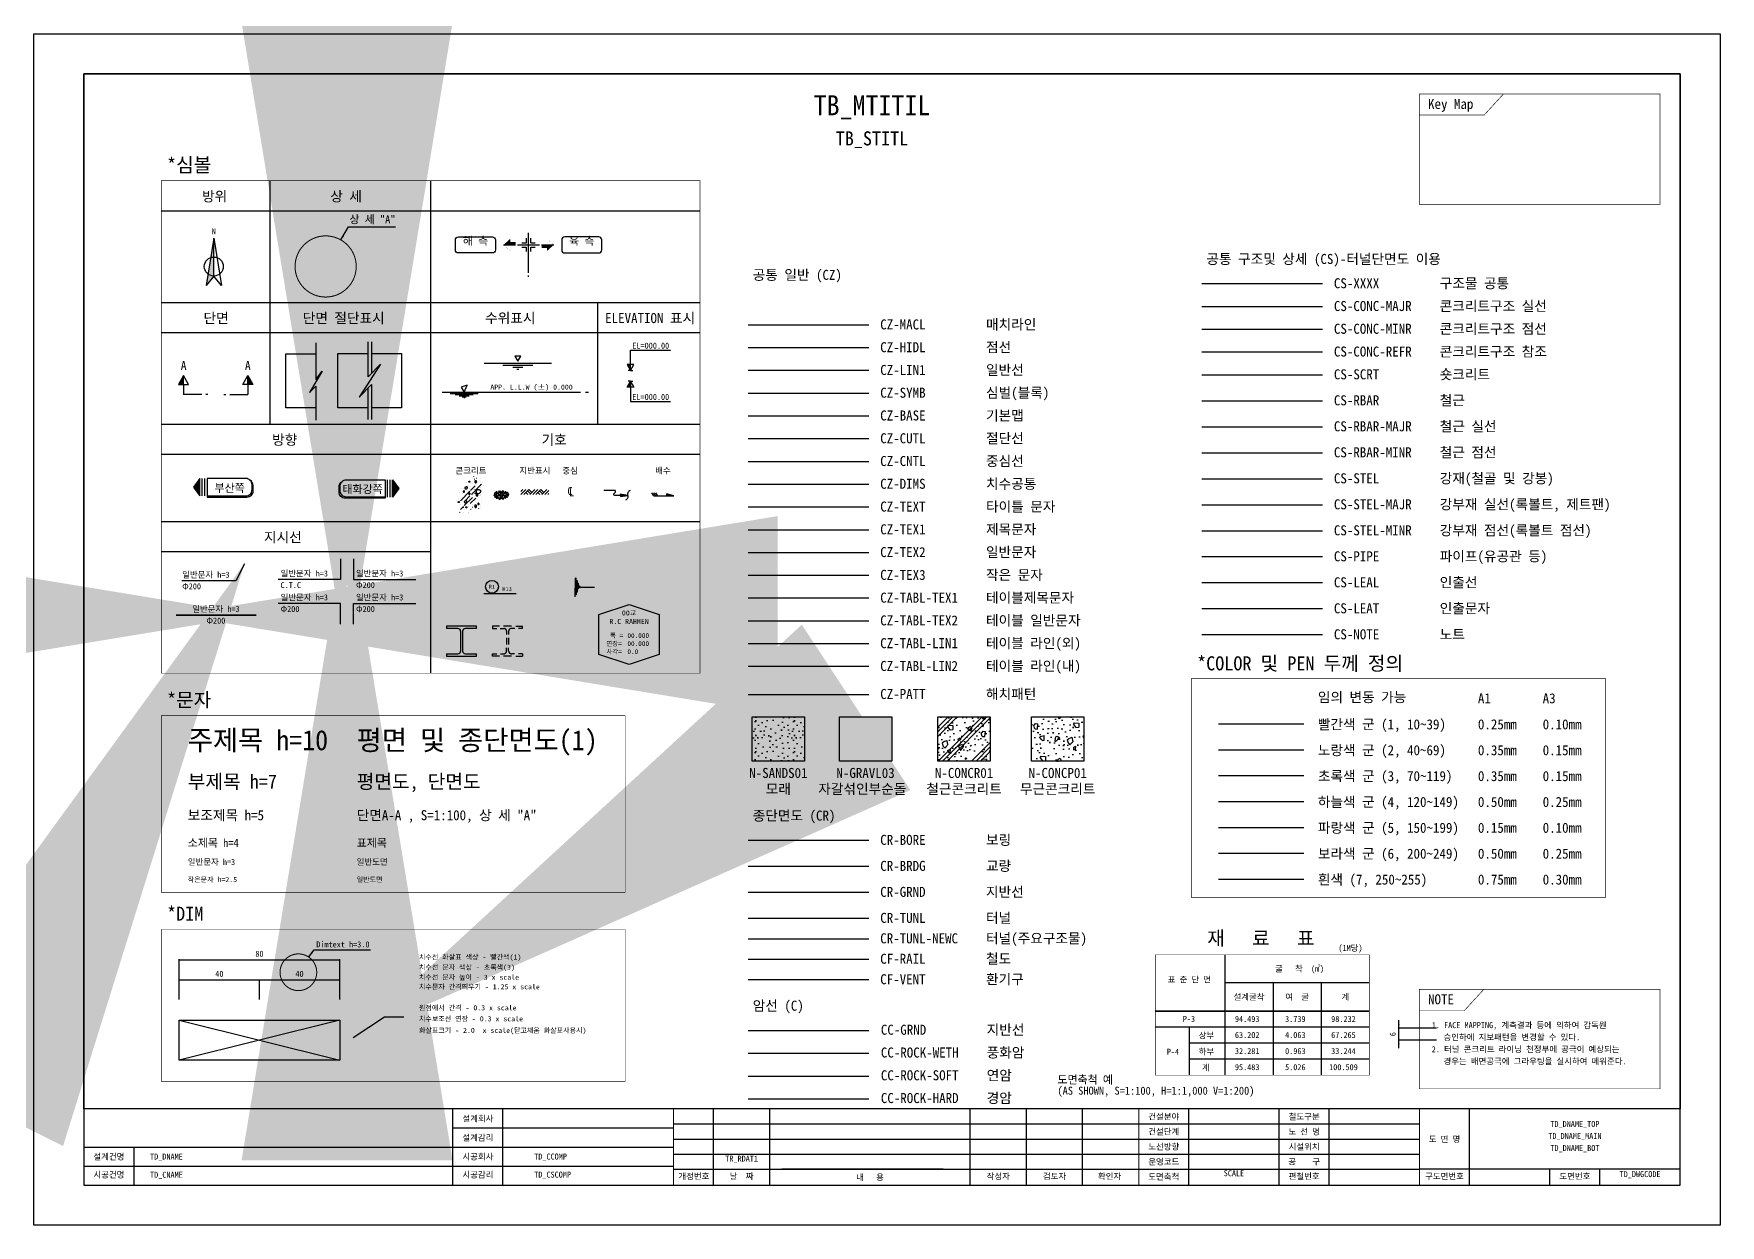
# Model space of a CAD drawing. Header units: millimetres. Extents: x 0 to 841, y 0 to 594.
import ezdxf
from ezdxf.enums import TextEntityAlignment as Align

# ---------------------------------------------------------------- set-up
doc = ezdxf.new("R2010")
doc.units = ezdxf.units.MM
doc.header["$LTSCALE"] = 1000
doc.header["$MEASUREMENT"] = 0
for name, pattern in [('A-CENTR01', [2, 1.25, -0.25, 0.25, -0.25]), ('A-DASHD01', [0.75, 0.5, -0.25]), ('A-HIDDN01H', [0.1875, 0.125, -0.0625]), ('A-PHATM01', [2.5, 1.25, -0.25, 0.25, -0.25, 0.25, -0.25])]:
    doc.linetypes.add(name, pattern=pattern)
for name, color, linetype in [('CC-GRND', 3, 'Continuous'), ('CC-ROCK-HARD', 2, 'A-PHATM01'), ('CC-ROCK-SOFT', 2, 'A-PHATM01'), ('CC-ROCK-WETH', 1, 'A-CENTR01'), ('CE-SLOP-NATR', 1, 'Continuous'), ('CF-RAIL', 4, 'Continuous'), ('CF-VENT', 3, 'Continuous'), ('CR-BORE', 2, 'Continuous'), ('CR-BRDG', 4, 'Continuous'), ('CR-BRDG-NEWC', 4, 'Continuous'), ('CR-GRND', 3, 'Continuous'), ('CR-TUNL', 4, 'Continuous'), ('CR-TUNL-NEWC', 4, 'Continuous'), ('CS-CONC-MAJR', 4, 'Continuous'), ('CS-CONC-MINR', 3, 'A-DASHD01'), ('CS-CONC-REFR', 4, 'A-CENTR01'), ('CS-LEAL', 1, 'Continuous'), ('CS-LEAT', 3, 'Continuous'), ('CS-NOTE', 3, 'Continuous'), ('CS-PIPE', 3, 'Continuous'), ('CS-RBAR', 6, 'Continuous'), ('CS-RBAR-MAJR', 6, 'Continuous'), ('CS-RBAR-MINR', 6, 'A-HIDDN01H'), ('CS-SCRT', 4, 'Continuous'), ('CS-STEL', 3, 'Continuous'), ('CS-STEL-MAJR', 4, 'Continuous'), ('CS-STEL-MINR', 3, 'A-DASHD01'), ('CS-SYMB-LIN3', 1, 'Continuous'), ('CS-TABL-LIN1', 4, 'Continuous'), ('CS-TABL-LIN2', 1, 'Continuous'), ('CS-TABL-TEX1', 6, 'Continuous'), ('CS-TABL-TEX2', 3, 'Continuous'), ('CS-TEXT', 3, 'Continuous'), ('CS-XXXX', 3, 'Continuous'), ('CX-BORD', 7, 'Continuous'), ('CZ-BASE', 253, 'Continuous'), ('CZ-CNTL', 1, 'A-CENTR01'), ('CZ-CUTL', 1, 'A-CENTR01'), ('CZ-DIMS', 1, 'Continuous'), ('CZ-HIDL', 2, 'A-DASHD01'), ('CZ-LIN1', 7, 'Continuous'), ('CZ-MACL', 6, 'A-CENTR01'), ('CZ-PATT', 1, 'Continuous'), ('CZ-SYMB', 2, 'Continuous'), ('CZ-TEX1', 6, 'Continuous'), ('CZ-TEX2', 3, 'Continuous'), ('CZ-TEX3', 2, 'Continuous'), ('JMdoka', 77, 'Continuous')]:
    doc.layers.add(name, color=color, linetype=linetype)
doc.styles.add('A_STANDARD', font='GulimChe')
doc.styles.get("Standard").update_dxf_attribs({"font": 'GulimChe'})
doc.styles.add('TB_TEXT', font='GulimChe')
doc.styles.add('TB_WBTXT', font='GulimChe')
doc.styles.add('WBMTXT', font='GulimChe')
doc.styles.add('WGTXT', font='GulimChe')
doc.styles.add('WMTXT', font='GulimChe')
doc.styles.add('굴림체', font='GulimChe')
doc.dimstyles.new('DIM-1', dxfattribs={"dimtxt": 3, "dimasz": 2, "dimexe": 0.3, "dimexo": 0.3, "dimgap": 1.25, "dimtad": 1, "dimlfac": 100, "dimzin": 0, "dimdsep": 46, "dimlunit": 6, "dimtxsty": '굴림체', "dimcen": 0.09, "dimdle": 0.3, "dimclrd": 1, "dimclre": 1, "dimclrt": 3, "dimadec": 0, "dimazin": 0, "dimtfac": 1, "dimtix": 1, "dimtmove": 2, "dimatfit": 3, "dimfxl": 0.3, "dimtolj": 1, "dimtzin": 0, "dimarcsym": 0})

msp = doc.modelspace()

# ---------------------------------------------------------------- texts
at = {"layer": 'CC-GRND', "style": '굴림체'}
for s, p in [('CC-GRND', (422.42, 94.97)), ('지반선', (475.18, 94.97))]:
    msp.add_text(s, height=5, dxfattribs=at).set_placement(p)
at = {"layer": 'CC-ROCK-HARD', "style": '굴림체'}
for s, p in [('CC-ROCK-HARD', (422.42, 60.91)), ('경암', (475.18, 60.91))]:
    msp.add_text(s, height=5, dxfattribs=at).set_placement(p)
at = {"layer": 'CC-ROCK-SOFT', "style": '굴림체'}
for s, p in [('CC-ROCK-SOFT', (422.42, 72.26)), ('연암', (475.18, 72.26))]:
    msp.add_text(s, height=5, dxfattribs=at).set_placement(p)
at = {"layer": 'CC-ROCK-WETH', "style": '굴림체'}
for s, p in [('CC-ROCK-WETH', (422.42, 83.62)), ('풍화암', (475.18, 83.62))]:
    msp.add_text(s, height=5, dxfattribs=at).set_placement(p)
at = {"layer": 'CF-RAIL', "style": '굴림체'}
msp.add_text('CF-RAIL', height=5, dxfattribs=at).set_placement((422.11, 130.35))
at = {"layer": 'CF-VENT', "style": '굴림체'}
for s, p in [('CF-VENT', (422.11, 120.15)), ('환기구', (474.86, 120.15))]:
    msp.add_text(s, height=5, dxfattribs=at).set_placement(p)
at = {"layer": 'CR-BORE', "style": '굴림체'}
for s, p in [('공통 구조및 상세 (CS)-터널단면도 이용', (584.76, 479.22)), ('공통 일반 (CZ)', (358.52, 471.3)), ('종단면도 (CR)', (358.52, 201.72)), ('CR-BORE', (422.11, 189.62)), ('보링', (474.86, 189.62)), ('암선 (C)', (358.52, 106.95))]:
    msp.add_text(s, height=5, dxfattribs=at).set_placement(p)
at = {"layer": 'CR-BRDG', "style": '굴림체'}
for s, p in [('CR-BRDG', (422.11, 176.66)), ('교량', (474.86, 176.66))]:
    msp.add_text(s, height=5, dxfattribs=at).set_placement(p)
at = {"layer": 'CR-GRND', "style": '굴림체'}
for s, p in [('CR-GRND', (422.11, 163.7)), ('지반선', (474.86, 163.7))]:
    msp.add_text(s, height=5, dxfattribs=at).set_placement(p)
at = {"layer": 'CR-TUNL', "style": '굴림체'}
for s, p in [('CR-TUNL', (422.11, 150.74)), ('터널', (474.86, 150.74))]:
    msp.add_text(s, height=5, dxfattribs=at).set_placement(p)
at = {"layer": 'CR-TUNL-NEWC', "style": '굴림체'}
for s, p in [('CR-TUNL-NEWC', (422.11, 140.54)), ('터널(주요구조물)', (474.86, 140.54)), ('철도', (474.86, 130.35))]:
    msp.add_text(s, height=5, dxfattribs=at).set_placement(p)
at = {"layer": 'CS-CONC-MAJR', "style": '굴림체'}
for s, p in [('CS-CONC-MAJR', (648.34, 455.76)), ('콘크리트구조 실선', (701.1, 455.76))]:
    msp.add_text(s, height=5, dxfattribs=at).set_placement(p)
at = {"layer": 'CS-CONC-MINR', "style": '굴림체'}
for s, p in [('CS-CONC-MINR', (648.34, 444.41)), ('콘크리트구조 점선', (701.1, 444.41))]:
    msp.add_text(s, height=5, dxfattribs=at).set_placement(p)
at = {"layer": 'CS-CONC-REFR', "style": '굴림체'}
for s, p in [('CS-CONC-REFR', (648.34, 433.06)), ('콘크리트구조 참조', (701.1, 433.06))]:
    msp.add_text(s, height=5, dxfattribs=at).set_placement(p)
at = {"layer": 'CS-LEAL', "style": '굴림체'}
for s, p in [('CS-LEAL', (648.34, 318.03)), ('인출선', (701.1, 318.03))]:
    msp.add_text(s, height=5, dxfattribs=at).set_placement(p)
at = {"layer": 'CS-LEAT', "style": '굴림체'}
for s, p in [('CS-LEAT', (648.34, 305.07)), ('인출문자', (701.1, 305.07)), ('CS-NOTE', (648.34, 292.11)), ('노트', (701.1, 292.11))]:
    msp.add_text(s, height=5, dxfattribs=at).set_placement(p)
at = {"layer": 'CS-NOTE', "style": '굴림체'}
for s, p in [('1. FACE MAPPING, 계측결과 등에 의하여 감독원 ', (697.14, 98.26)), ('  승인하에 지보패턴을 변경할 수 있다.', (698.9, 92.26)), ('2. 터널 콘크리트 라이닝 천정부에 공극이 예상되는', (697.14, 86.26)), ('  경우는 배면공극에 그라우팅을 실시하여 메워준다.', (698.9, 80.26))]:
    msp.add_text(s, height=3, dxfattribs=at).set_placement(p)
at = {"layer": 'CS-PIPE', "style": '굴림체'}
for s, p in [('파이프(유공관 등)', (701.1, 330.99)), ('CS-PIPE', (648.34, 330.99))]:
    msp.add_text(s, height=5, dxfattribs=at).set_placement(p)
at = {"layer": 'CS-RBAR', "style": '굴림체'}
for s, p in [('CS-RBAR', (648.34, 408.75)), ('철근', (701.1, 408.75))]:
    msp.add_text(s, height=5, dxfattribs=at).set_placement(p)
at = {"layer": 'CS-RBAR-MAJR', "style": '굴림체'}
for s, p in [('CS-RBAR-MAJR', (648.34, 395.79)), ('철근 실선', (701.1, 395.79))]:
    msp.add_text(s, height=5, dxfattribs=at).set_placement(p)
at = {"layer": 'CS-RBAR-MINR', "style": '굴림체'}
for s, p in [('CS-RBAR-MINR', (648.34, 382.83)), ('철근 점선', (701.1, 382.83))]:
    msp.add_text(s, height=5, dxfattribs=at).set_placement(p)
at = {"layer": 'CS-SCRT', "style": '굴림체'}
for s, p in [('CS-SCRT', (648.34, 421.71)), ('숏크리트', (701.1, 421.71))]:
    msp.add_text(s, height=5, dxfattribs=at).set_placement(p)
at = {"layer": 'CS-STEL', "style": '굴림체'}
for s, p in [('CS-STEL', (648.34, 369.87)), ('강재(철골 및 강봉)', (701.1, 369.87))]:
    msp.add_text(s, height=5, dxfattribs=at).set_placement(p)
at = {"layer": 'CS-STEL-MAJR', "style": '굴림체'}
for s, p in [('CS-STEL-MAJR', (648.34, 356.91)), ('강부재 실선(록볼트, 제트팬)', (701.1, 356.91))]:
    msp.add_text(s, height=5, dxfattribs=at).set_placement(p)
at = {"layer": 'CS-STEL-MINR', "style": '굴림체'}
for s, p in [('CS-STEL-MINR', (648.34, 343.95)), ('강부재 점선(록볼트 점선)', (701.1, 343.95))]:
    msp.add_text(s, height=5, dxfattribs=at).set_placement(p)
at = {"layer": 'CS-TABL-LIN1', "style": '굴림체'}
for s, p in [('CZ-TABL-LIN1', (422.11, 287.68)), ('테이블 라인(외)', (474.86, 287.68))]:
    msp.add_text(s, height=5, dxfattribs=at).set_placement(p)
at = {"layer": 'CS-TABL-LIN2', "style": '굴림체'}
for s, p in [('CZ-TABL-LIN2', (422.11, 276.33)), ('테이블 라인(내)', (474.86, 276.33))]:
    msp.add_text(s, height=5, dxfattribs=at).set_placement(p)
at = {"layer": 'CS-TABL-TEX1', "style": '굴림체'}
for s, height, p in [('굴   착  (m', 3, (630.01, 127.7)), ('3', 1.4, (640.85, 129.36)), (')', 3, (642.39, 127.7)), ('표 준 단 면', 3, (576.26, 122.64)), ('설계굴착', 3, (606.01, 113.94)), ('여  굴', 3, (630.01, 113.94)), ('계', 3, (654.01, 113.94))]:
    msp.add_text(s, height=height, dxfattribs=at).set_placement(p, align=Align.MIDDLE)
at = {"layer": 'CS-TABL-TEX2', "style": '굴림체'}
for s, p in [('CZ-TABL-TEX2', (422.11, 299.03)), ('테이블 일반문자', (474.86, 299.03))]:
    msp.add_text(s, height=5, dxfattribs=at).set_placement(p)
for s, p in [('P-3', (576.05, 102.84)), ('94.493', (605.1, 102.81)), ('3.739', (629.1, 102.81)), ('98.232', (653.1, 102.81)), ('상부', (584.79, 94.69)), ('63.202', (605.1, 94.81)), ('4.063', (629.1, 94.81)), ('67.265', (653.1, 94.81)), ('P-4', (568.08, 86.51)), ('하부', (584.79, 86.69)), ('32.281', (605.1, 86.81)), ('0.963', (629.1, 86.81)), ('33.244', (653.1, 86.81)), ('계', (584.38, 78.69)), ('95.483', (605.1, 78.81)), ('5.026', (629.1, 78.81)), ('100.509', (653.1, 78.81))]:
    msp.add_text(s, height=3, dxfattribs=at).set_placement(p, align=Align.MIDDLE)
at = {"layer": 'CS-TEXT', "style": '굴림체'}
msp.add_text('(1M당)', height=3, dxfattribs=at).set_placement((656.58, 136.73), align=Align.CENTER)
at = {"layer": 'CS-XXXX', "style": '굴림체'}
for s, p in [('CS-XXXX', (648.34, 467.12)), ('구조물 공통', (701.1, 467.12)), ('임의 변동 가능', (640.33, 260.77)), ('A1', (720.15, 260.19)), ('A3', (752.44, 260.19)), ('초록색 군 (3, 70~119)', (640.33, 221.43)), ('0.35mm', (720.15, 221.43)), ('0.15mm', (752.44, 221.43))]:
    msp.add_text(s, height=5, dxfattribs=at).set_placement(p)
at = {"layer": 'CS-XXXX', "color": 1, "style": '굴림체'}
for s, p in [('빨간색 군 (1, 10~39)', (640.33, 247.22)), ('0.25mm', (720.15, 247.22)), ('0.10mm', (752.44, 247.22))]:
    msp.add_text(s, height=5, dxfattribs=at).set_placement(p)
at = {"layer": 'CS-XXXX', "color": 2, "style": '굴림체'}
for s, p in [('노랑색 군 (2, 40~69)', (640.33, 234.33)), ('0.35mm', (720.15, 234.33)), ('0.15mm', (752.44, 234.33))]:
    msp.add_text(s, height=5, dxfattribs=at).set_placement(p)
at = {"layer": 'CS-XXXX', "color": 4, "style": '굴림체'}
for s, p in [('하늘색 군 (4, 120~149)', (640.33, 208.54)), ('0.50mm', (720.15, 208.54)), ('0.25mm', (752.44, 208.54))]:
    msp.add_text(s, height=5, dxfattribs=at).set_placement(p)
at = {"layer": 'CS-XXXX', "color": 5, "style": '굴림체'}
for s, p in [('파랑색 군 (5, 150~199)', (640.33, 195.65)), ('0.15mm', (720.15, 195.65)), ('0.10mm', (752.44, 195.65))]:
    msp.add_text(s, height=5, dxfattribs=at).set_placement(p)
at = {"layer": 'CS-XXXX', "color": 6, "style": '굴림체'}
for s, p in [('보라색 군 (6, 200~249)', (640.33, 182.75)), ('0.50mm', (720.15, 182.75)), ('0.25mm', (752.44, 182.75))]:
    msp.add_text(s, height=5, dxfattribs=at).set_placement(p)
at = {"layer": 'CS-XXXX', "color": 7, "style": '굴림체'}
for s, p in [('흰색 (7, 250~255)', (640.33, 169.86)), ('0.75mm', (720.15, 169.86)), ('0.30mm', (752.44, 169.86))]:
    msp.add_text(s, height=5, dxfattribs=at).set_placement(p)
at = {"layer": 'CX-BORD', "style": 'TB_TEXT'}
for s, p in [('설계회사', (221.5, 53.25)), ('건설분야', (563.5, 54.25)), ('철도구분', (633.5, 54.25)), ('설계감리', (221.5, 43.75)), ('건설단계', (563.5, 46.75)), ('노 선 명', (633.5, 46.75)), ('도 면 명', (703.5, 43)), ('설계건명', (37.5, 34.25)), ('시공회사', (221.5, 34.25)), ('노선방향', (563.5, 39.25)), ('시설위치', (633.5, 39.25)), ('시공건명', (37.5, 25.25)), ('시공감리', (221.5, 25.25)), ('개정번호', (329.21, 24.5)), ('날  짜', (353, 24.5)), ('내   용', (417, 24)), ('작성자', (481, 24.5)), ('검토자', (509, 24.5)), ('확인자', (536.5, 24.5)), ('운영코드', (563.5, 31.75)), ('도면축척', (563.5, 24.25)), ('공    구', (633.5, 31.75)), ('편철번호', (633.5, 24.5)), ('구도면번호', (703.5, 24.51)), ('도면번호', (768.5, 24.51))]:
    msp.add_text(s, height=3, dxfattribs=at).set_placement(p, align=Align.MIDDLE)
for tag, p, s in [('TD_DNAME', (58, 32.75), '호남고속철도 제7공구 노반 실시설계용역'), ('TD_CCOMP', (249.55, 32.75), ''), ('TD_CNAME', (58, 23.65), ''), ('TD_CSCOMP', (249.55, 23.75), '')]:
    msp.add_attdef(tag, p, s, height=3, dxfattribs=at)
at = {"layer": 'CZ-BASE', "style": '굴림체'}
for s, p in [('CZ-BASE', (422.11, 401.19)), ('기본맵', (474.86, 401.19))]:
    msp.add_text(s, height=5, dxfattribs=at).set_placement(p)
at = {"layer": 'CZ-CNTL', "style": '굴림체'}
for s, p in [('CZ-CNTL', (422.11, 378.49)), ('중심선', (474.86, 378.49))]:
    msp.add_text(s, height=5, dxfattribs=at).set_placement(p)
at = {"layer": 'CZ-CUTL', "style": '굴림체'}
for s, p in [('절단선', (474.86, 389.84)), ('CZ-CUTL', (422.11, 389.84))]:
    msp.add_text(s, height=5, dxfattribs=at).set_placement(p)
at = {"layer": 'CZ-DIMS', "style": '굴림체'}
for s, height, p in [('CZ-DIMS', 5, (422.11, 367.14)), ('치수공통', 5, (474.86, 367.14)), ('치수선 화살표 색상 - 빨간색(1)', 2.5, (192.09, 132.45)), ('치수선 문자 색상 - 초록색(3)', 2.5, (192.09, 127.38)), ('치수선 문자 높이 - 3 x scale', 2.5, (192.09, 122.4)), ('치수문자 간격띄우기 - 1.25 x scale', 2.5, (192.09, 117.64)), ('원점에서 간격 - 0.3 x scale', 2.5, (192.09, 107.17)), ('치수보조선 연장 - 0.3 x scale', 2.5, (192.09, 101.68)), ('화살표크기 - 2.0  x scale(닫고채움 화살표사용시)', 2.5, (192.09, 95.9))]:
    msp.add_text(s, height=height, dxfattribs=at).set_placement(p)
at = {"layer": 'CZ-HIDL', "style": '굴림체'}
for s, p in [('CZ-HIDL', (422.11, 435.24)), ('점선', (474.86, 435.24))]:
    msp.add_text(s, height=5, dxfattribs=at).set_placement(p)
at = {"layer": 'CZ-LIN1', "style": '굴림체'}
for s, p in [('CZ-LIN1', (422.11, 423.89)), ('일반선', (474.86, 423.89))]:
    msp.add_text(s, height=5, dxfattribs=at).set_placement(p)
at = {"layer": 'CZ-MACL', "style": '굴림체'}
for s, p in [('CZ-MACL', (422.11, 446.59)), ('매치라인', (474.86, 446.59))]:
    msp.add_text(s, height=5, dxfattribs=at).set_placement(p)
at = {"layer": 'CZ-PATT', "style": '굴림체'}
for s, p in [('CZ-PATT', (422.11, 262.35)), ('해치패턴', (474.86, 262.35))]:
    msp.add_text(s, height=5, dxfattribs=at).set_placement(p)
for s, p in [('N-SANDS01', (371.33, 222.98)), ('N-GRAVL03', (414.79, 222.98)), ('N-CONCR01', (463.92, 222.98)), ('N-CONCP01', (510.61, 222.98)), ('모래', (371.33, 215.03)), ('자갈섞인부순돌 ', (414.79, 215.03)), ('철근콘크리트', (463.92, 215.03)), ('무근콘크리트', (510.61, 215.03))]:
    msp.add_text(s, height=5, dxfattribs=at).set_placement(p, align=Align.CENTER)
at = {"layer": 'CZ-SYMB', "style": '굴림체'}
for s, p in [('CZ-SYMB', (422.11, 412.54)), ('심벌(블록)', (474.86, 412.54))]:
    msp.add_text(s, height=5, dxfattribs=at).set_placement(p)
at = {"layer": 'CZ-TEX1', "style": '굴림체'}
for s, height, p in [('Key Map', 5, (695.28, 556.51)), ('*심볼', 7, (66.47, 525.1)), ('상 세 "A"', 4, (157.44, 499.48)), ('CZ-TEXT', 5, (422.11, 355.79)), ('타이틀 문자', 5, (474.86, 355.79)), ('CZ-TEX1', 5, (422.11, 344.44)), ('제목문자', 5, (474.86, 344.44)), ('CZ-TABL-TEX1', 5, (422.11, 310.38)), ('테이블제목문자', 5, (474.86, 310.38)), ('*COLOR 및 PEN 두께 정의', 7, (580.12, 276.63)), ('*문자', 7, (66.47, 258.41)), ('주제목 h=10', 10, (76.82, 236.82)), ('평면 및 종단면도(1)', 10, (161.05, 236.82)), ('부제목 h=7', 7, (76.82, 217.66)), ('평면도, 단면도', 7, (161.05, 217.66)), ('보조제목 h=5', 5, (76.82, 201.92)), ('단면A-A , S=1:100, 상 세 "A"', 5, (161.05, 201.92)), ('소제목 h=4', 4, (76.82, 188.63)), ('표제목', 4, (161.05, 188.63)), ('*DIM', 7, (66.47, 151.82)), ('NOTE', 5, (695.28, 110.15)), ('도면축척 예', 4, (510.48, 70.6)), ('(AS SHOWN, S=1:100, H=1:1,000 V=1:200)', 4, (510.48, 65.09))]:
    msp.add_text(s, height=height, dxfattribs=at).set_placement(p)
for s, p in [('방위', (90.22, 510.41)), ('상 세', (155.77, 510.41)), ('단면', (90.95, 449.75)), ('단면 절단표시', (154.58, 449.75)), ('수위표시', (237.63, 449.75)), ('ELEVATION 표시', (307.37, 449.75)), ('방향', (125.17, 389.09)), ('기호', (259.51, 389.09)), ('지시선', (124.23, 340.5))]:
    msp.add_text(s, height=5, dxfattribs=at).set_placement(p, align=Align.CENTER)
for s, p in [('부산쪽', (97.69, 367.66)), ('태화강쪽', (164, 367.06))]:
    msp.add_text(s, height=4, dxfattribs=at).set_placement(p, align=Align.MIDDLE)
msp.add_text('재   료   표', height=7, dxfattribs=at).set_placement((611.91, 143.07), align=Align.MIDDLE_CENTER)
at = {"layer": 'CZ-TEX2', "style": '굴림체'}
for s, height, p in [('EL=000.00', 3, (298.51, 437.01)), ('EL=000.00', 3, (298.51, 411.43)), ('CZ-TEX2', 5, (422.11, 333.09)), ('일반문자', 5, (474.86, 333.09)), ('Φ200', 3, (74.02, 317.02)), ('일반문자 h=3', 3, (74.02, 322.81)), ('C.T.C', 3, (123.09, 317.65)), ('일반문자 h=3', 3, (123.09, 323.44)), ('Φ200', 3, (160.69, 317.65)), ('일반문자 h=3', 3, (160.69, 323.44)), ('일반문자 h=3', 3, (123.09, 311.5)), ('일반문자 h=3', 3, (160.69, 311.5)), ('Φ200', 3, (123.09, 305.71)), ('Φ200', 3, (160.69, 305.71)), ('일반문자 h=3', 3, (76.82, 179.65)), ('일반도면', 3, (161.05, 179.65)), ('Dimtext h=3.0', 3, (140.9, 138.51))]:
    msp.add_text(s, height=height, dxfattribs=at).set_placement(p)
for s, p in [('콘크리트', (218.02, 374.7)), ('지반표시', (249.89, 374.7)), ('중심', (267.46, 374.7)), ('배수', (313.74, 374.7)), ('일반문자 h=3', (90.84, 305.72)), ('Φ200', (90.84, 299.92))]:
    msp.add_text(s, height=3, dxfattribs=at).set_placement(p, align=Align.CENTER)
at = {"layer": 'CZ-TEX3', "style": '굴림체'}
for s, height, p in [('CZ-TEX3', 5, (422.11, 321.73)), ('작은 문자', 5, (474.86, 321.73)), ('작은문자 h=2.5', 2.5, (76.82, 171.11)), ('일반도면', 2.5, (161.05, 171.11))]:
    msp.add_text(s, height=height, dxfattribs=at).set_placement(p)
at = {"layer": 'JMdoka'}
for tag, text, height, style, p in [('TB_MTITIL', '호남고속철도 제0-0공구 본선전반도(1)', 10, 'TB_WBTXT', (418, 553.33)), ('TB_STITL', '오기(현) 000km000.00~000km000.00', 7, 'TB_WBTXT', (418, 538.33)), ('TD_DNAME_TOP', '호남고속철도 0-0공구', 3, 'TB_TEXT', (768.5, 48.98)), ('TD_DNAME_MAIN', '본 선 전 반 도(1)', 3, 'TB_TEXT', (768.5, 43)), ('TR_RDAT1', '', 3, 'TB_TEXT', (353, 31.75)), ('TD_DNAME_BOT', '오기(현) 000km000.00~000km000.00', 3, 'TB_TEXT', (768.5, 36.98)), ('SCALE', 'scale', 3, 'TB_TEXT', (598.5, 24.45)), ('TD_DWGCODE', '', 3, 'TB_TEXT', (801, 24))]:
    msp.add_attdef(tag, text=text, height=height, dxfattribs=dict(at, style=style)).set_placement(p, align=Align.CENTER)

# ---------------------------------------------------------------- blocks, each defined once
blk = doc.blocks.new('CZASCNT')
at = {"style": 'WMTXT'}
for s, p in [('C', (-2.18, -1.33)), ('L', (-1.41, -1.93))]:
    blk.add_text(s, height=4, dxfattribs=at).set_placement(p)
blk = doc.blocks.new('CZHEGRD')
for p, q in [((-7, -1), (-6, 0)), ((-4.56, 0), (-7, -2.44)), ((-3, 0), (-5.5, -2.5)), ((-3, 0), (-1.5, -1.5)), ((-2.5, -2.5), (0, 0)), ((1.44, 0), (-1.06, -2.5)), ((3, 0), (0.5, -2.5)), ((3, 0), (4.5, -1.5)), ((3.5, -2.5), (6, 0)), ((-3.5, -2.5), (-4.5, -1.5)), ((-2.22, -2.22), (-3.72, -0.72)), ((2.5, -2.5), (1.5, -1.5)), ((3.78, -2.22), (2.28, -0.72)), ((7, -0.44), (4.94, -2.5)), ((7, -2), (6.5, -2.5))]:
    blk.add_line(p, q)
blk = doc.blocks.new('CZHPRCN')
for p, q in [((1.02, 8.48), (1.02, 8.49)), ((1.02, 8.48), (1.02, 8.48)), ((1.49, 9.45), (1.49, 9.46)), ((1.74, 8.47), (1.75, 8.47)), ((2.98, 8.63), (2.99, 8.64)), ((2.99, 8.64), (3, 8.64)), ((4.97, 8.47), (4.97, 8.47)), ((-5.85, 2.55), (-5.85, 2.56)), ((-5.85, 2.54), (-5.85, 2.55)), ((-5.75, 1.42), (-5.74, 1.42)), ((-5.74, 1.42), (-5.74, 1.43)), ((-5.1, -2.53), (-0.41, 2.16)), ((-4.62, 3.41), (-4.61, 3.42)), ((-3.97, 0.96), (-3.96, 0.96)), ((-3.96, 0.96), (-3.95, 0.97)), ((-3.39, 3.37), (-3.38, 3.38)), ((-3.38, 3.38), (-3.37, 3.38)), ((-1.98, 6.47), (-1.98, 6.48)), ((-1.98, 6.46), (-1.98, 6.47)), ((-1.85, 3.03), (-1.84, 3.03)), ((-1.76, 2.5), (-1.75, 2.5)), ((-1.76, 2.49), (-1.76, 2.5)), ((-1.62, 4.9), (-1.62, 4.91)), ((-1.05, 0.75), (-1.05, 0.76)), ((-1.05, 0.74), (-1.05, 0.75)), ((-0.36, 3.33), (-0.36, 3.34)), ((-0.36, 3.32), (-0.36, 3.33)), ((-0.14, 4.59), (-0.14, 4.6)), ((-0.09, 2.48), (2.23, 4.8)), ((0.33, 5.91), (0.33, 5.92)), ((0.33, 5.9), (0.33, 5.91)), ((0.33, 0.58), (5.45, 5.7)), ((0.89, 0.38), (0.9, 0.39)), ((0.9, 0.39), (0.91, 0.39)), ((0.99, 3.62), (0.99, 3.63)), ((0.99, 3.61), (0.99, 3.62)), ((1.06, 5.98), (1.07, 5.99)), ((1.07, 5.99), (1.08, 6)), ((1.07, 0.31), (1.07, 0.31)), ((1.38, 3.03), (1.38, 3.03)), ((1.8, 8.17), (1.81, 8.18)), ((1.81, 8.18), (1.82, 8.18)), ((2.23, 3.14), (2.24, 3.14)), ((2.23, 3.13), (2.23, 3.14)), ((2.66, 2.94), (2.67, 2.94)), ((2.66, 2.93), (2.66, 2.94)), ((2.78, 5.34), (2.78, 5.35)), ((2.78, 5.33), (2.78, 5.34)), ((3.96, 0.76), (3.96, 0.77)), ((3.96, 0.75), (3.96, 0.76)), ((4.46, 4.9), (4.47, 4.91)), ((4.47, 4.91), (4.48, 4.91)), ((4.66, 5.75), (4.66, 5.75)), ((4.67, 7.13), (4.68, 7.14)), ((4.67, 0.71), (4.68, 0.72)), ((4.68, 7.14), (4.69, 7.14)), ((4.68, 0.72), (4.69, 0.72)), ((4.87, 0.05), (4.88, 0.05)), ((4.88, 0.05), (4.89, 0.06)), ((5.13, 4.11), (5.13, 4.12)), ((5.13, 4.1), (5.13, 4.11)), ((5.43, 2.54), (5.44, 2.54)), ((5.43, 2.53), (5.43, 2.54)), ((5.82, 6.69), (5.82, 6.7)), ((5.82, 6.68), (5.82, 6.69)), ((5.82, 1.42), (5.82, 1.43)), ((6.44, 4.89), (6.45, 4.9)), ((6.45, 4.9), (6.45, 4.91)), ((-7.23, -2.61), (-7.23, -2.6)), ((-7.23, -2.62), (-7.23, -2.61)), ((-5.88, -1.3), (-5.88, -1.29)), ((-5.88, -1.31), (-5.88, -1.3)), ((-5.79, -7.86), (-5.79, -7.86)), ((-5.6, -3.54), (-5.59, -3.54)), ((-5.59, -3.54), (-5.58, -3.53)), ((-5.44, -2.41), (-5.43, -2.41)), ((-5.14, -6.89), (-3.66, -5.41)), ((-5.01, -4.48), (-5, -4.47)), ((-5, -4.47), (-5, -4.46)), ((-4.25, -2.39), (-4.24, -2.39)), ((-4.24, -2.39), (-4.23, -2.39)), ((-4.01, -0.72), (-4.01, -0.71)), ((-3.6, -6), (-3.59, -5.99)), ((-3.6, -6.01), (-3.6, -6)), ((-3.39, -3.05), (-3.38, -3.04)), ((-3.38, -3.04), (-3.37, -3.04)), ((-3.2, -4.95), (0.83, -0.92)), ((-3.12, -6.98), (-3.12, -6.97)), ((-3.12, -6.99), (-3.12, -6.98)), ((-2.91, -4.16), (-2.91, -4.15)), ((-2.91, -4.17), (-2.91, -4.16)), ((-2.64, -2.39), (-0.41, -0.16)), ((-2.52, -5.13), (-2.52, -5.13)), ((-2.43, -4.4), (-2.43, -4.39)), ((-2.43, -4.41), (-2.43, -4.4)), ((-2.2, -2.41), (-2.2, -2.41)), ((-1.74, -1.82), (-1.74, -1.81)), ((-1.74, -1.83), (-1.74, -1.82)), ((-1.28, -8.38), (-1.28, -8.37)), ((-1.28, -8.39), (-1.28, -8.38)), ((-0.97, -4.41), (-0.97, -4.41)), ((-0.97, -5.33), (-0.97, -5.32)), ((-0.86, -8.29), (-0.85, -8.28)), ((-0.86, -8.29), (-0.86, -8.29)), ((-0.85, -0.31), (-0.84, -0.3)), ((-0.85, -0.32), (-0.85, -0.31)), ((-0.47, -1.62), (-0.46, -1.62)), ((-0.47, -1.63), (-0.47, -1.62)), ((-0.24, -3.93), (2.49, -1.21)), ((-0.06, -3.41), (-0.05, -3.4)), ((0.06, -7.01), (0.06, -7)), ((0.06, -7.02), (0.06, -7.01)), ((0.41, -6.56), (0.42, -6.56)), ((0.42, -6.56), (0.43, -6.56)), ((0.82, -5.74), (0.83, -5.73)), ((0.82, -5.75), (0.82, -5.74)), ((0.99, -4.24), (0.99, -4.23)), ((2.36, -2.94), (2.37, -2.94)), ((2.36, -6.2), (2.37, -6.19)), ((2.37, -2.94), (2.38, -2.93)), ((2.37, -6.19), (2.37, -6.19)), ((3.06, -3.62), (3.06, -3.61)), ((3.06, -3.63), (3.06, -3.62)), ((3.75, -1.04), (3.75, -1.03)), ((3.75, -1.05), (3.75, -1.04)), ((4.13, -6.35), (4.14, -6.34)), ((4.14, -6.34), (4.14, -6.33)), ((4.62, -0.05), (4.63, -0.05)), ((4.62, -0.06), (4.62, -0.05)), ((4.67, -5.71), (4.68, -5.7)), ((4.68, -5.7), (4.69, -5.7)), ((4.77, -5.02), (4.78, -5.01)), ((4.78, -5.01), (4.78, -5.01)), ((5.36, -2.9), (5.36, -2.89)), ((5.36, -2.91), (5.36, -2.9)), ((5.39, -1.09), (5.39, -1.08)), ((5.39, -1.1), (5.39, -1.09)), ((-5.45, -8.51), (-5.44, -8.5)), ((-5.44, -8.5), (-5.43, -8.49)), ((-3.72, -8.59), (-3.71, -8.58)), ((-3.72, -8.6), (-3.72, -8.59))]:
    blk.add_line(p, q)
for points in [[(-3.57, 2.23, 0.101961), (-3.68, 2.06, 0.141887), (-3.69, 1.91, 0.20458), (-3.59, 1.77, 0.158598), (-3.37, 1.71, 0.180638), (-3.16, 1.81, 0.16503), (-3.05, 2.03, 0.123102), (-3.07, 2.24, 0.18219), (-3.17, 2.35, 0.198193), (-3.34, 2.37, 0.129245)], [(-2.28, 4.28, 0.055373), (-2.61, 4.18, 0.071574), (-2.84, 4.04, 0.373166), (-2.9, 3.68, 0.2), (-2.4, 3.32, 0.211239), (-1.89, 3.42, 0.219545), (-1.64, 3.84, 0.093403), (-1.66, 4.18, 0.233477), (-1.76, 4.28, 0.097072), (-1.92, 4.32, 0.045938)], [(-0.96, 1.09, 0.15712), (-0.98, 0.87, 0.163702), (-0.88, 0.69, 0.183094), (-0.66, 0.61, 0.175949), (-0.44, 0.69, 0.274479), (-0.32, 1.03, 0.290069), (-0.56, 1.29, 0.178811), (-0.79, 1.26, 0.171955)], [(-0.87, 6.86, -0.106237), (-0.86, 6.97, -0.100184), (-0.79, 7.06, -0.117824), (-0.68, 7.13, -0.125184), (-0.55, 7.14, -0.313327), (-0.37, 6.96, -0.279509), (-0.47, 6.7, -0.266274), (-0.73, 6.66, -0.294996)], [(2.45, 7.41, 0.189946), (2.15, 7.28, 0.173978), (2.01, 6.97, 0.202356), (2.11, 6.63, 0.184495), (2.45, 6.45, 0.143772), (2.78, 6.5, 0.184579), (2.97, 6.69, 0.141161), (3, 6.95, 0.132194), (2.89, 7.21, 0.116977), (2.69, 7.36, 0.11581)], [(2.28, 1.11, -0.106237), (2.3, 1.21, -0.100184), (2.36, 1.31, -0.117824), (2.47, 1.38, -0.125184), (2.6, 1.39, -0.313327), (2.78, 1.21, -0.279509), (2.68, 0.95, -0.266274), (2.42, 0.91, -0.294996)], [(3.38, 2.84, 0.189616), (2.79, 2.44, 0.209065), (2.66, 1.8, 0.134378), (2.85, 1.43, 0.111343), (3.26, 1.16, 0.150831), (3.96, 1.11, 0.131442), (4.66, 1.48, 0.095008), (5.07, 2.04, 0.244767), (5.06, 2.32, 0.11367), (4.88, 2.52, 0.060376), (4.42, 2.76, 0.071196), (3.9, 2.87, 0.073245)], [(2.84, 0.66, 0.155782), (2.71, 0.45, 0.129576), (2.72, 0.14, 0.170787), (2.93, -0.14, 0.191952), (3.24, -0.22, 0.230289), (3.55, 0, 0.203179), (3.6, 0.42, 0.088754), (3.5, 0.63, 0.114037), (3.36, 0.74, 0.157728), (3.1, 0.79, 0.144286)], [(-6.22, -3.28, -0.106237), (-6.2, -3.18, -0.100184), (-6.14, -3.08, -0.117824), (-6.02, -3.01, -0.125184), (-5.9, -3, -0.313327), (-5.72, -3.18, -0.279509), (-5.82, -3.44, -0.266274), (-6.08, -3.48, -0.294996)], [(-2.56, -2.65, 0.055373), (-2.89, -2.75, 0.071574), (-3.12, -2.89, 0.373166), (-3.17, -3.25, 0.2), (-2.68, -3.61, 0.211239), (-2.17, -3.52, 0.219545), (-1.92, -3.09, 0.093403), (-1.94, -2.75, 0.233477), (-2.04, -2.65, 0.097072), (-2.2, -2.62, 0.045938)], [(-2.43, -5.87, -0.106237), (-2.41, -5.76, -0.100184), (-2.35, -5.67, -0.117824), (-2.24, -5.6, -0.125184), (-2.11, -5.59, -0.313327), (-1.93, -5.77, -0.279509), (-2.03, -6.03, -0.266274), (-2.29, -6.07, -0.294996)], [(2.01, -5.36, 0.055373), (2.11, -5.69, 0.071574), (2.25, -5.92, 0.373166), (2.61, -5.98, 0.2), (2.97, -5.48, 0.211239), (2.88, -4.98, 0.219545), (2.45, -4.72, 0.093403), (2.12, -4.75, 0.233477), (2.01, -4.84, 0.097072), (1.98, -5.01, 0.045938)], [(3.54, -3.95, 0.15712), (3.51, -4.17, 0.163702), (3.62, -4.35, 0.183094), (3.83, -4.43, 0.175949), (4.06, -4.35, 0.274479), (4.18, -4.01, 0.290069), (3.94, -3.75, 0.178811), (3.71, -3.78, 0.171955)]]:
    blk.add_lwpolyline(points, format="xyb", close=True)
blk = doc.blocks.new('CZSECM4')
for points in [[(-22.5, 5), (-20, 5), (-20, 9.5)], [(12, 9.5), (12, 5), (14.5, 5)]]:
    blk.add_hatch(color=256).paths.add_polyline_path(points)
for p, q in [((-20, 5), (-20, 0)), ((-11, 0), (-20, 0)), ((-8, 0), (-9, 0)), ((0, 0), (1, 0)), ((3, 0), (12, 0)), ((12, 5), (12, 0))]:
    blk.add_line(p, q)
for points in [[(-20, 5), (-20, 9.5), (-22.5, 5), (-17.5, 5), (-20, 9.5)], [(12, 5), (12, 9.5), (14.5, 5), (9.5, 5), (12, 9.5)]]:
    blk.add_lwpolyline(points)
at = {"style": 'WMTXT', "flags": 4}
for p in [(-20, 14), (12, 14)]:
    blk.add_attdef('SMKV', text='', height=4.5, rotation=270, dxfattribs=at).set_placement(p, align=Align.MIDDLE)
for p in [(-20, 12.14), (12, 12.14)]:
    blk.add_attdef('SMKH', text='', height=4.5, dxfattribs=at).set_placement(p, align=Align.CENTER)
blk = doc.blocks.new('CZSIDE2')
for points in [[(-12.5, 16), (-6.5, 16), (-6.5, 17.5), (-9.15, 17.5), (-9.15, 19)], [(6.5, 16), (6.5, 14.5), (9.15, 14.5), (9.15, 13), (12.5, 16)]]:
    blk.add_hatch(color=256).paths.add_polyline_path(points)
for p, q in [((-3.32, 17.1), (-1.1, 17.1)), ((-1.1, 17.1), (-1.1, 19.32)), ((0, 2), (0, 22)), ((1.1, 17.1), (1.1, 19.32)), ((1.1, 17.1), (3.32, 17.1)), ((-12.5, 16), (-6.5, 16)), ((-5.5, 16), (5.5, 16)), ((-3.32, 14.9), (-1.1, 14.9)), ((-1.1, 12.68), (-1.1, 14.9)), ((1.1, 12.68), (1.1, 14.9)), ((1.1, 14.9), (3.32, 14.9)), ((6.5, 16), (12.5, 16)), ((0, 0), (0, 0.75))]:
    blk.add_line(p, q)
for points, format in [([(-35, 20), (-18, 20, -0.414214), (-16.5, 18.5), (-16.5, 13.5, -0.414214), (-18, 12), (-35, 12, -0.414214), (-36.5, 13.5), (-36.5, 18.5, -0.414214)], "xyb"), ([(-12.5, 16, 0.05, 0.05, 0), (-9.15, 19, 0.05, 0.05, 0), (-9.15, 17.5, 0.05, 0.05, 0), (-6.5, 17.5, 0.05, 0.05, 0), (-6.5, 14.5, 0.05, 0.05, 0), (-9.15, 14.5, 0.05, 0.05, 0), (-9.15, 13, 0.05, 0.05, 0)], "xyseb"), ([(12.5, 16, 0.05, 0.05, 0), (9.15, 19, 0.05, 0.05, 0), (9.15, 17.5, 0.05, 0.05, 0), (6.5, 17.5, 0.05, 0.05, 0), (6.5, 14.5, 0.05, 0.05, 0), (9.15, 14.5, 0.05, 0.05, 0), (9.15, 13, 0.05, 0.05, 0)], "xyseb"), ([(35, 20), (18, 20, 0.414214), (16.5, 18.5), (16.5, 13.5, 0.414214), (18, 12), (35, 12, 0.414214), (36.5, 13.5), (36.5, 18.5, 0.414214)], "xyb")]:
    blk.add_lwpolyline(points, format=format, close=True)
at = {"style": 'WBMTXT'}
for tag, p in [('LSIDE', (-26.5, 16)), ('RSIDE', (26.5, 16))]:
    blk.add_attdef(tag, text='', height=4, dxfattribs=at).set_placement(p, align=Align.CENTER)
blk = doc.blocks.new('*D1')
at = {"layer": 'CZ-DIMS', "color": 1}
for p, q in [((72.56, 112.58), (72.56, 122.58)), ((72.56, 122.28), (112.56, 122.28)), ((112.56, 112.58), (112.56, 122.58))]:
    blk.add_line(p, q, dxfattribs=at)
for points in [[(72.56, 122.28), (74.56, 121.95), (74.56, 122.62)], [(112.56, 122.28), (110.56, 122.62), (110.56, 121.95)]]:
    blk.add_solid(points, dxfattribs=at)
at = {"layer": 'CZ-DIMS', "color": 3, "insert": (92.56, 125.33), "char_height": 3, "attachment_point": 5, "style": '굴림체'}
blk.add_mtext('40', dxfattribs=at)
blk = doc.blocks.new('*D2')
at = {"layer": 'CZ-DIMS', "color": 1}
for p, q in [((112.56, 112.58), (112.56, 122.58)), ((112.56, 122.28), (152.56, 122.28)), ((152.56, 112.58), (152.56, 122.58))]:
    blk.add_line(p, q, dxfattribs=at)
for points in [[(112.56, 122.28), (114.56, 121.95), (114.56, 122.62)], [(152.56, 122.28), (150.56, 122.62), (150.56, 121.95)]]:
    blk.add_solid(points, dxfattribs=at)
at = {"layer": 'CZ-DIMS', "color": 3, "insert": (132.56, 125.33), "char_height": 3, "attachment_point": 5, "style": '굴림체'}
blk.add_mtext('40', dxfattribs=at)
blk = doc.blocks.new('*D3')
at = {"layer": 'CZ-DIMS', "color": 1}
for p, q in [((72.56, 112.58), (72.56, 132.58)), ((72.56, 132.28), (152.56, 132.28)), ((152.56, 112.58), (152.56, 132.58))]:
    blk.add_line(p, q, dxfattribs=at)
for points in [[(72.56, 132.28), (74.56, 131.95), (74.56, 132.62)], [(152.56, 132.28), (150.56, 132.62), (150.56, 131.95)]]:
    blk.add_solid(points, dxfattribs=at)
at = {"layer": 'CZ-DIMS', "color": 3, "insert": (112.56, 135.33), "char_height": 3, "attachment_point": 5, "style": '굴림체'}
blk.add_mtext('80', dxfattribs=at)
blk = doc.blocks.new('CZELWA1')
for p, q in [((-16.78, 0), (16.78, 0)), ((-7.5, -1), (7.5, -1)), ((-2.5, -2), (2.5, -2)), ((-0.5, -3), (0.5, -3))]:
    blk.add_line(p, q)
blk.add_lwpolyline([(1.5, 3.5), (-1.5, 3.5), (0, 1)], close=True)
blk = doc.blocks.new('CZELWA3')
for p, q in [((-7, -0.6), (7, -0.6)), ((-4.5, -1.2), (4.5, -1.2)), ((-2.5, -1.8), (2.5, -1.8)), ((-1, -2.4), (1, -2.4)), ((0, -2.4), (0, -3))]:
    blk.add_line(p, q)
blk.add_lwpolyline([(1.5, 3.5), (-1.5, 2.5), (0, 0)], close=True)
blk = doc.blocks.new('CZELWA3-DESL')
for p, q in [((-73, 0), (-4, 0)), ((-1.5, 0), (0, 0))]:
    blk.add_line(p, q)
blk.add_blockref('CZELWA3', (-62.04, 0))
at = {"style": 'WGTXT', "flags": 4}
blk.add_attdef('WATERLEVEL', (-48.99, 1.27), '', height=2.5, dxfattribs=at)
blk = doc.blocks.new('CZHPGRV')
for p, q in [((-3.42, 0.1), (-3.59, 0.28)), ((-3.42, 0.63), (-3.07, 0.98)), ((-3.07, 0.98), (-3.07, 1.15)), ((-2.54, 1.15), (-2.89, 1.33)), ((-2.54, 1.15), (-2.37, 1.33)), ((-2.37, 1.33), (-2.19, 1.68)), ((-2.19, 1.68), (-2.09, 1.78)), ((-2.19, 1.15), (-2.19, 1.76)), ((-1.84, 0.98), (-2.19, 1.15)), ((-1.84, 0.98), (-1.49, 0.98)), ((-1.49, 0.98), (-1.14, 1.33)), ((-1.49, 0.63), (-1.49, 0.98)), ((-1.32, 0.28), (-1.49, 0.63)), ((-1.14, 1.68), (-1.39, 1.93)), ((-1.32, 1.15), (-0.97, 1.33)), ((-0.97, 0.28), (-1.32, 0.45)), ((-1.32, -0.07), (-1.32, 0.28)), ((-1.14, 1.85), (-1.29, 1.93)), ((-1.14, 1.68), (-0.97, 1.85)), ((-1.14, 1.85), (-0.62, 1.85)), ((-1.14, 1.33), (-1.14, 1.68)), ((-0.97, 1.33), (-1.14, 1.5)), ((-1.14, 0.1), (-0.97, 0.28)), ((-1.14, -0.07), (-1.14, 0.1)), ((-0.97, 1.85), (-0.83, 1.93)), ((-0.97, 1.33), (-0.62, 1.33)), ((-0.97, 0.28), (-0.79, 0.28)), ((-0.44, 1.15), (-0.79, 1.33)), ((-0.62, 0.1), (-0.79, 0.28)), ((-0.44, 1.68), (-0.62, 1.85)), ((-0.62, 1.33), (-0.44, 1.5)), ((-0.62, -0.07), (-0.62, 0.1)), ((-0.44, 1.85), (-0.37, 1.93)), ((-0.44, 1.5), (-0.44, 1.85)), ((-0.28, 1.29), (-0.44, 1.5)), ((-0.3, 0.94), (-0.44, 1.15)), ((-0.44, 0.45), (-0.27, 0.63)), ((-0.27, 0.63), (-0.3, 0.94)), ((-0.28, 1.29), (0, 1.26)), ((0.25, 1.28), (0, 1.26)), ((0.21, 0.63), (0.24, 0.96)), ((0.39, 0.45), (0.21, 0.63)), ((0.24, 0.96), (0.34, 1.21)), ((0.25, 1.28), (0.39, 1.5)), ((0.39, 1.85), (0.31, 1.93)), ((0.34, 1.21), (0.74, 1.33)), ((0.39, 1.5), (0.39, 1.85)), ((0.39, 1.68), (0.56, 1.85)), ((0.51, 1.33), (0.39, 1.5)), ((0.91, 1.33), (0.51, 1.33)), ((1.09, 1.85), (0.56, 1.85)), ((0.56, 0.1), (0.74, 0.28)), ((0.56, -0.07), (0.56, 0.1)), ((0.91, 0.28), (0.74, 0.28)), ((0.91, 1.85), (0.77, 1.93)), ((1.09, 1.68), (0.91, 1.85)), ((0.91, 1.33), (1.09, 1.5)), ((1.26, 1.15), (0.91, 1.33)), ((0.91, 0.28), (1.26, 0.45)), ((1.09, 0.1), (0.91, 0.28)), ((1.09, 1.68), (1.33, 1.93)), ((1.09, 1.85), (1.23, 1.93)), ((1.09, 1.33), (1.09, 1.68)), ((1.44, 0.98), (1.09, 1.33)), ((1.09, -0.07), (1.09, 0.1)), ((1.26, 0.28), (1.44, 0.63)), ((1.26, -0.07), (1.26, 0.28)), ((1.79, 0.98), (1.44, 0.98)), ((1.44, 0.63), (1.44, 0.98)), ((1.79, 0.98), (2.14, 1.15)), ((2.14, 1.68), (2.04, 1.78)), ((2.14, 1.15), (2.14, 1.76)), ((2.31, 1.33), (2.14, 1.68)), ((2.49, 1.15), (2.31, 1.33)), ((2.49, 1.15), (2.84, 1.33)), ((2.84, 1.33), (2.95, 1.56)), ((3.01, 1.15), (3.18, 1.33)), ((3.01, 0.98), (3.01, 1.15)), ((3.36, 0.63), (3.01, 0.98)), ((3.54, 0.63), (3.36, 0.63)), ((3.36, 0.1), (3.54, 0.28)), ((3.54, 0.63), (3.62, 0.72)), ((3.71, 0.28), (3.54, 0.28)), ((3.8, 0.19), (3.71, 0.28)), ((-3.63, -0.46), (-3.59, -0.42)), ((-3.61, -0.52), (-3.42, -0.42)), ((-3.59, -0.42), (-3.42, -0.07)), ((-3.07, -0.6), (-3.42, -0.42)), ((-3.07, -0.6), (-3.42, -0.42)), ((-3.15, -1.34), (-3.07, -1.3)), ((-2.89, -0.95), (-3.07, -0.6)), ((-3.07, -1.3), (-2.89, -0.95)), ((-3.05, -1.44), (-2.89, -1.12)), ((-2.89, -1.12), (-2.72, -0.95)), ((-2.37, -1.12), (-2.54, -0.95)), ((-2.19, -1.47), (-2.37, -1.12)), ((-2.27, -1.96), (-2.19, -1.82)), ((-2.19, -1.12), (-2.02, -0.95)), ((-2.19, -1.3), (-2.19, -1.12)), ((-2.02, -1.47), (-2.19, -1.3)), ((-2.19, -1.82), (-1.67, -1.3)), ((-2.19, -1.99), (-2.19, -1.47)), ((-2.02, -0.95), (-1.84, -0.95)), ((-2.02, -1.47), (-1.5, -1.53)), ((-1.67, -1.12), (-1.84, -0.95)), ((-1.67, -0.77), (-1.32, -0.07)), ((-1.67, -1.3), (-1.67, -0.77)), ((-1.49, -1.47), (-1.67, -1.12)), ((-1.14, -1.82), (-1.5, -1.53)), ((-1.49, -0.42), (-1.14, -0.25)), ((-1.14, -1.65), (-1.49, -1.47)), ((-1.22, -2.25), (-1.14, -2.17)), ((-0.97, -0.25), (-1.14, -0.07)), ((-1.14, -0.25), (-0.79, -0.25)), ((-1.14, -1.82), (-0.97, -1.65)), ((-1.14, -1.65), (-0.62, -1.65)), ((-1.14, -2.17), (-1.14, -1.82)), ((-0.97, -2.17), (-1.14, -2)), ((-1.1, -2.23), (-0.97, -2.17)), ((-0.62, -0.42), (-0.97, -0.25)), ((-0.97, -1.65), (-0.62, -1.47)), ((-0.97, -2.17), (-0.62, -2.17)), ((-0.79, -0.25), (-0.62, -0.07)), ((-0.74, -2.19), (-0.79, -2.17)), ((-0.44, -0.77), (-0.62, -0.42)), ((-0.62, -1.47), (-0.44, -1.12)), ((-0.44, -1.82), (-0.62, -1.65)), ((-0.62, -2.17), (-0.44, -2)), ((-0.44, -1.12), (-0.44, -0.77)), ((-0.44, -1.65), (-0.27, -1.47)), ((-0.44, -2), (-0.44, -1.65)), ((-0.29, -2.15), (-0.44, -2)), ((-0.27, -1.47), (-0.03, -1.47)), ((0.21, -1.47), (-0.03, -1.47)), ((0.39, -1.65), (0.21, -1.47)), ((0.24, -2.15), (0.39, -2)), ((0.39, -0.77), (0.56, -0.42)), ((0.39, -1.12), (0.39, -0.77)), ((0.56, -1.47), (0.39, -1.12)), ((0.39, -2), (0.39, -1.65)), ((0.39, -1.82), (0.56, -1.65)), ((0.56, -2.17), (0.39, -2)), ((0.74, -0.25), (0.56, -0.07)), ((0.56, -0.42), (0.91, -0.25)), ((0.91, -1.65), (0.56, -1.47)), ((1.09, -1.65), (0.56, -1.65)), ((0.91, -2.17), (0.56, -2.17)), ((0.69, -2.19), (0.74, -2.17)), ((1.09, -0.25), (0.74, -0.25)), ((0.91, -0.25), (1.09, -0.07)), ((1.09, -1.82), (0.91, -1.65)), ((0.91, -2.17), (1.09, -2)), ((1.04, -2.23), (0.91, -2.17)), ((1.44, -0.42), (1.09, -0.25)), ((1.09, -1.65), (1.44, -1.47)), ((1.09, -1.82), (1.45, -1.53)), ((1.09, -2.17), (1.09, -1.82)), ((1.16, -2.25), (1.09, -2.17)), ((1.61, -0.77), (1.26, -0.07)), ((1.44, -1.47), (1.61, -1.12)), ((1.96, -1.47), (1.45, -1.53)), ((1.61, -1.3), (1.61, -0.77)), ((1.61, -1.12), (1.79, -0.95)), ((2.09, -1.77), (1.61, -1.3)), ((1.96, -0.95), (1.79, -0.95)), ((2.14, -1.12), (1.96, -0.95)), ((1.96, -1.47), (2.14, -1.3)), ((2.14, -1.3), (2.14, -1.12)), ((2.14, -1.47), (2.31, -1.12)), ((2.14, -1.73), (2.14, -1.47)), ((2.31, -1.12), (2.49, -0.95)), ((2.84, -1.12), (2.66, -0.95)), ((2.84, -0.95), (3.01, -0.6)), ((3.01, -1.3), (2.84, -0.95)), ((2.99, -1.42), (2.84, -1.12)), ((3.01, -0.6), (3.36, -0.42)), ((3.01, -0.6), (3.36, -0.42)), ((3.15, -1.36), (3.01, -1.3)), ((3.54, -0.42), (3.36, -0.07)), ((3.59, -0.54), (3.36, -0.42)), ((3.62, -0.5), (3.54, -0.42))]:
    blk.add_line(p, q)
for points in [[(-3.41, 0.64), (-3.44, 0.35), (-3.28, 0.22), (-3.12, 0.21), (-2.83, 0.2), (-2.51, 0.29), (-2.42, 0.57), (-2.44, 0.94), (-2.51, 1.09), (-2.54, 1.15), (-3.07, 0.98)], [(-1.32, 0.45), (-1.49, 0.63), (-1.8, 0.71), (-2.14, 0.72), (-2.36, 0.54), (-2.49, 0.28), (-2.46, -0.06), (-2.18, -0.34), (-1.87, -0.53), (-1.67, -0.49), (-1.49, -0.42)], [(-0.79, 0.28), (-0.44, 0.45)], [(0.74, 0.28), (0.39, 0.45)], [(1.26, 0.45), (1.44, 0.63), (1.74, 0.71), (2.08, 0.72), (2.3, 0.54), (2.43, 0.28), (2.4, -0.06), (2.13, -0.34), (1.81, -0.53), (1.61, -0.49), (1.44, -0.42)], [(3.35, 0.64), (3.38, 0.35), (3.22, 0.22), (3.07, 0.21), (2.77, 0.2), (2.45, 0.29), (2.37, 0.57), (2.39, 0.94), (2.45, 1.09), (2.49, 1.15), (3.01, 0.98)], [(-2.46, -0.06), (-2.77, -0.05), (-3.05, -0.16), (-3.16, -0.36), (-3.07, -0.6)], [(-3.07, -0.6), (-2.86, -0.79), (-2.72, -0.95)], [(-2.72, -0.95), (-2.54, -0.95), (-2.37, -0.87), (-2.3, -0.76), (-2.21, -0.59), (-2.23, -0.43), (-2.31, -0.21), (-2.46, -0.06)], [(2.66, -0.95), (2.49, -0.95), (2.31, -0.87), (2.24, -0.76), (2.16, -0.59), (2.17, -0.43), (2.25, -0.21), (2.4, -0.06)], [(2.4, -0.06), (2.71, -0.05), (2.99, -0.16), (3.1, -0.36), (3.01, -0.6)], [(3.01, -0.6), (2.81, -0.79), (2.66, -0.95)]]:
    blk.add_lwpolyline(points)
for points in [[(-3.42, 0.1), (-3.42, -0.07), (-3.37, -0.27), (-3.25, -0.34), (-3.1, -0.25), (-3.04, -0.03), (-3.08, 0.17), (-3.16, 0.21), (-3.35, 0.18)], [(-2.9, 0.18), (-3.01, 0.1), (-2.97, -0.02), (-2.84, -0.06), (-2.72, -0.05), (-2.56, 0.04), (-2.54, 0.15), (-2.62, 0.2), (-2.75, 0.2)], [(-2.39, 1.05), (-2.26, 1.11), (-2.08, 1.05), (-1.95, 0.93), (-1.96, 0.81), (-2.11, 0.74), (-2.34, 0.72), (-2.41, 0.85), (-2.43, 0.97)], [(-0.38, 0.49), (-0.16, 0.57), (0.15, 0.57), (0.51, 0.33), (0.53, 0.06), (0.5, -0.4), (0.19, -0.54), (-0.35, -0.56), (-0.64, -0.32), (-0.58, 0.06), (-0.46, 0.4)], [(-0.3, 0.95), (-0.29, 1.19), (-0.11, 1.26), (0.13, 1.23), (0.24, 1.1), (0.24, 0.97), (0.22, 0.74), (0.13, 0.6), (-0.06, 0.57), (-0.21, 0.69), (-0.27, 0.85)], [(2.33, 1.05), (2.2, 1.11), (2.02, 1.05), (1.9, 0.93), (1.91, 0.81), (2.05, 0.74), (2.28, 0.72), (2.36, 0.85), (2.38, 0.97)], [(2.85, 0.18), (2.95, 0.1), (2.91, -0.02), (2.78, -0.06), (2.66, -0.05), (2.5, 0.04), (2.48, 0.15), (2.56, 0.2), (2.69, 0.2)], [(3.36, 0.1), (3.36, -0.07), (3.31, -0.27), (3.19, -0.34), (3.05, -0.25), (2.98, -0.03), (3.02, 0.17), (3.1, 0.21), (3.3, 0.18)], [(-1.87, -0.53), (-1.7, -0.62), (-1.67, -0.77), (-1.84, -0.95), (-2.02, -0.95), (-2.24, -0.75), (-2.2, -0.59), (-2.06, -0.49)], [(-0.37, -0.67), (-0.17, -0.56), (0.13, -0.6), (0.39, -0.88), (0.39, -1.04), (0.29, -1.32), (0.1, -1.47), (0.02, -1.47), (-0.3, -1.37), (-0.42, -1.18), (-0.44, -0.91), (-0.41, -0.72)], [(1.81, -0.53), (1.64, -0.62), (1.61, -0.77), (1.79, -0.95), (1.96, -0.95), (2.18, -0.75), (2.15, -0.59), (2, -0.49)]]:
    blk.add_lwpolyline(points, close=True)
for centre, radius in [((-1.72, 0.86), 0.128), ((1.67, 0.86), 0.128), ((-2.27, -0.98), 0.149), ((2.21, -0.98), 0.149)]:
    blk.add_circle(centre, radius)
blk = doc.blocks.new('CSHBEMC')
for p, q in [((-0.5, 0.5), (-0.5, 0.42)), ((0.5, 0.5), (-0.5, 0.5)), ((-0.125, 0.42), (-0.5, 0.42)), ((-0.035, 0.33), (-0.035, -0.33)), ((0.035, 0.33), (0.035, -0.33)), ((0.5, 0.42), (0.125, 0.42)), ((0.5, 0.42), (0.5, 0.5)), ((-0.5, -0.42), (-0.5, -0.5)), ((-0.5, -0.42), (-0.125, -0.42)), ((-0.5, -0.5), (0.5, -0.5)), ((0.125, -0.42), (0.5, -0.42)), ((0.5, -0.5), (0.5, -0.42))]:
    blk.add_line(p, q)
for centre, start, end in [((-0.125, 0.33), 0, 90), ((0.125, 0.33), 90, 180), ((-0.125, -0.33), 270, 0), ((0.125, -0.33), 180, 270)]:
    blk.add_arc(centre, 0.09, start, end)
blk = doc.blocks.new('CSHBEMH')
for p, q in [((-0.5, 0.5), (-0.5, 0.42)), ((-0.271, 0.5), (-0.5, 0.5)), ((-0.5, 0.42), (-0.358, 0.42)), ((-0.244, 0.42), (-0.125, 0.42)), ((0.127, 0.5), (-0.142, 0.5)), ((-0.035, 0.33), (-0.035, 0.22)), ((-0.035, 0.106), (-0.035, -0.109)), ((0.035, 0.33), (0.035, 0.22)), ((0.035, 0.106), (0.035, -0.109)), ((0.239, 0.42), (0.125, 0.42)), ((0.271, 0.5), (0.5, 0.5)), ((0.5, 0.42), (0.358, 0.42)), ((0.5, 0.42), (0.5, 0.5)), ((-0.5, -0.42), (-0.358, -0.42)), ((-0.5, -0.5), (-0.5, -0.42)), ((-0.271, -0.5), (-0.5, -0.5)), ((-0.241, -0.42), (-0.125, -0.42)), ((0.127, -0.5), (-0.142, -0.5)), ((-0.035, -0.33), (-0.035, -0.22)), ((0.035, -0.33), (0.035, -0.22)), ((0.233, -0.42), (0.125, -0.42)), ((0.271, -0.5), (0.5, -0.5)), ((0.5, -0.42), (0.358, -0.42)), ((0.5, -0.42), (0.5, -0.5))]:
    blk.add_line(p, q)
for centre, start, end in [((-0.125, 0.33), 0, 90), ((0.125, 0.33), 90, 180), ((-0.125, -0.33), 270, 0), ((0.125, -0.33), 180, 270)]:
    blk.add_arc(centre, 0.09, start, end)
blk = doc.blocks.new('CRBRDGN')
at = {"linetype": 'Continuous'}
blk.add_lwpolyline([(-15, 25), (0, 30), (15, 25), (15, 5), (0, 0), (-15, 5)], close=True, dxfattribs=at)
at = {"style": 'WGTXT'}
for s, p in [('연장=', (-11.33, 9.28)), (' 폭 =', (-11.33, 13.28)), ('사각=', (-11.33, 5.28))]:
    blk.add_text(s, height=2.3, dxfattribs=at).set_placement(p)
at = {"linetype": 'A-DASHD01', "style": 'WGTXT'}
for tag, p in [('BRDG_NAME', (0, 24.46)), ('SUPER_STRU', (0, 20.22))]:
    blk.add_attdef(tag, text='', height=2.5, dxfattribs=at).set_placement(p, align=Align.CENTER)
for tag, p in [('BRDG_WID', (-0.83, 13.28)), ('BRDG_LEN', (-0.83, 9.28)), ('SKEW', (-0.83, 5.28))]:
    blk.add_attdef(tag, p, '', height=2.3, dxfattribs=at)
blk = doc.blocks.new('CESLOPE')
blk.add_lwpolyline([(0.022, -0.477), (0.031, 0.413), (0.033, 0.449), (0.049, 0.459), (0.057, 0.446), (0.058, -0.356), (0.062, -0.372), (0.073, -0.378), (0.081, -0.369), (0.089, 0.317), (0.097, 0.339), (0.102, 0.339), (0.115, 0.321), (0.117, -0.234), (0.129, -0.246), (0.141, -0.238), (0.15, 0.185), (0.161, 0.204), (0.172, 0.195), (0.179, -0.036), (0.184, -0.062), (0.199, -0.068), (0.203, -0.058), (0.216, 0.055), (0.228, 0.065), (0.237, 0.057), (0.248, -0.016), (0.253, -0.032), (0.266, -0.027), (0.276, 0.005), (0.296, 0.011), (0.316, -0.002), (0.338, -0.005), (0.352, -0.007), (0.401, 0), (0.978, 0)])
blk = doc.blocks.new('CZDIRF1')
for p, q in [((0, 0), (-1, 1.5)), ((1, 0), (0, 1.5)), ((0, 0), (10, 0)), ((2, 0), (1, 1.5)), ((6.5, 0), (6.5, 1)), ((10, 0), (6.5, 1))]:
    blk.add_line(p, q)
blk.add_solid([(6.5, 1), (10, 0), (6.5, 0)])
blk = doc.blocks.new('*D4')
at = {"layer": 'CZ-DIMS', "color": 1}
for p, q in [((680.76, 98.26), (680.76, 102.26)), ((699.5, 98.26), (680.46, 98.26)), ((680.76, 92.26), (680.76, 98.26)), ((699.5, 92.26), (680.46, 92.26)), ((680.76, 88.26), (680.76, 92.26))]:
    blk.add_line(p, q, dxfattribs=at)
for points in [[(680.76, 98.26), (681.09, 100.26), (680.42, 100.26)], [(680.76, 92.26), (680.42, 90.26), (681.09, 90.26)]]:
    blk.add_solid(points, dxfattribs=at)
at = {"layer": 'CZ-DIMS', "color": 3, "insert": (677.71, 95.26), "char_height": 3, "attachment_point": 5, "rotation": 90, "style": '굴림체'}
blk.add_mtext('6', dxfattribs=at)
blk = doc.blocks.new('CZLEAM1')
h = blk.add_hatch(color=256)
h.paths.add_polyline_path([(4.2, -0.95), (4.2, -1.25), (6, -1.25)])
h.paths.add_polyline_path([(6, -1.25), (4.2, -1.25), (4.2, -1.55)])
for points in [[(6, -1.25), (2.75, -1.25, -0.62888), (2.55, -0.84), (2.9, -0.41, 0.62888), (2.71, 0), (0, 0)], [(6.6, -0.05, 0.414214), (6, -1.25, -0.414214), (5.4, -2.45)]]:
    blk.add_lwpolyline(points, format="xyb")
blk.add_lwpolyline([(6, -1.25), (4.2, -1.25), (4.2, -0.95), (4.2, -1.55), (6, -1.25), (4.2, -0.95)])
blk = doc.blocks.new('방위')
at = {"layer": 'CZ-SYMB'}
h = blk.add_hatch(color=256, dxfattribs=at)
h.paths.add_polyline_path([(186460.47, 230907.92), (186458.83, 230897.64, -0.083982), (186460.47, 230897.92)])
h.paths.add_polyline_path([(186457.43, 230888.95, 0.164575), (186460.47, 230887.92), (186460.47, 230897.92, 0.083982), (186458.83, 230897.64)])
h.paths.add_polyline_path([(186456.47, 230882.92), (186460.47, 230887.92, -0.164575), (186457.43, 230888.95)])
for p, q in [((186460.47, 230907.92), (186456.47, 230882.92)), ((186460.47, 230907.92), (186464.47, 230882.92)), ((186460.47, 230887.92), (186460.47, 230907.92))]:
    blk.add_line(p, q, dxfattribs=at)
at = {"layer": 'CZ-SYMB', "ltscale": 5}
blk.add_lwpolyline([(186464.47, 230882.92), (186460.47, 230887.92), (186456.47, 230882.92)], dxfattribs=at)
at = {"layer": 'CZ-SYMB'}
blk.add_circle((186460.47, 230892.92), 5, dxfattribs=at)
blk.add_text('N', height=3, dxfattribs=at).set_placement((186460.47, 230909.92), align=Align.CENTER)
blk = doc.blocks.new('CSBNUM1')
at = {"layer": 'CS-SYMB-LIN3'}
blk.add_line((0, 0), (20, 0), dxfattribs=at)
blk.add_circle((5, 4.2), 4, dxfattribs=at)
at = {"layer": 'CS-TEXT', "style": 'A_STANDARD', "flags": 4}
blk.add_attdef('RB_NO', text='', height=2.5, dxfattribs=at).set_placement((5, 4.2), align=Align.MIDDLE)
blk.add_attdef('RB_DIA', (11.5, 1.5), '', height=2.5, dxfattribs=at)
at = {"layer": 'CS-TEXT', "style": 'A_STANDARD'}
blk.add_attdef('RB_LEN', (1.739, -3.958874), '', height=2.5, dxfattribs=at)

# ---------------------------------------------------------------- dimensions: what is measured, and where the dimension line sits
at = {"layer": 'CZ-DIMS'}
for base, p1, p2, picture, middle in [((152.56, 132.28), (72.56, 112.28), (152.56, 112.28), '*D3', (112.56, 135.33)), ((112.56, 122.28), (72.56, 112.28), (112.56, 112.28), '*D1', (92.56, 125.33)), ((152.56, 122.28), (112.56, 112.28), (152.56, 112.28), '*D2', (132.56, 125.33))]:
    dim = msp.add_linear_dim(base=base, p1=p1, p2=p2, dimstyle='DIM-1', override={"dimscale": 1, "dimdec": 0, "dimlfac": 1}, dxfattribs=at)
    dim.commit()
    dim.dimension.update_dxf_attribs({"geometry": picture, "text_midpoint": middle})
dim = msp.add_linear_dim(base=(680.76, 98.26), p1=(699.8, 92.26), p2=(699.8, 98.26), angle=90, dimstyle='DIM-1', override={"dimscale": 1, "dimdec": 0, "dimlfac": 1}, dxfattribs=at)
dim.commit()
dim.dimension.update_dxf_attribs({"geometry": '*D4', "text_midpoint": (677.71, 95.26)})

# ---------------------------------------------------------------- hatches: boundary and pattern name
at = {"layer": 'CZ-PATT'}
h = msp.add_hatch(dxfattribs=at)
h.set_pattern_fill('N-SANDS01', color=256, scale=40, style=0)
h.set_pattern_definition([(75.01128, (-134.1579, 5.3792), (19.220758, 76.917204), [0.02, -222.93378]), (64.89495, (-126.5491, 9.4472), (19.220758, 46.1503225), [0.02, -135.8864]), (35.00398, (-137.3731, 0.0712), (19.220758, 15.383441), [0.02, -187.70284]), (4.98993, (-123.74912, 12.76716), (172.98682081, 15.38344082), [0.02, -1061.14349]), (75.01128, (-121.7939, 12.1188), (19.220758, 76.917204), [0.02, -222.93378]), (64.89495, (-139.7011, -2.0156), (19.220758, 46.1503225), [0.02, -135.8864]), (64.89495, (-132.5891, 7.4072), (19.220758, 46.1503225), [0.02, -135.8864]), (30.0294, (-136.6103, 4.44716), (211.42833655, 123.0675266), [0.02, -399.59438]), (4.98993, (-123.72912, 12.77116), (172.98682081, 15.38344082), [0.02, -1061.14349]), (64.89495, (-127.5931, 12.0192), (19.220758, 46.1503225), [0.02, -135.8864]), (80.11039, (-120.9171, 10.96716), (96.10378934, 553.80386952), [0.02, -671.4456]), (80.11039, (-123.0291, -1.02084), (96.10378934, 553.80386952), [0.02, -671.4456]), (64.89495, (-127.5851, 12.0352), (19.220758, 46.1503225), [0.02, -135.8864]), (64.89495, (-120.9275, 4.8792), (19.220758, 46.1503225), [0.02, -135.8864]), (40.19179, (-134.8311, 2.35116), (326.75288376, 276.90193476), [0.02, -452.89114]), (25.02665, (-120.5487, 7.0192), (96.1037893, 46.1503225), [0.02, -254.52836]), (64.89495, (-132.2851, 12.7076), (19.220758, 46.1503225), [0.02, -135.8864]), (25.02665, (-135.6171, -1.8032), (96.1037893, 46.1503225), [0.02, -254.52836]), (64.89495, (-125.9531, 6.9272), (19.220758, 46.1503225), [0.02, -135.8864]), (75.01128, (-125.7015, 2.1228), (19.220758, 76.917204), [0.02, -222.93378]), (64.89495, (-123.4651, 0.7744), (19.220758, 46.1503225), [0.02, -135.8864]), (84.9891, (-126.98712, 0.7105), (57.6622736, 661.48795526), [0.02, -880.20024]), (64.89495, (-126.5411, 9.4632), (19.220758, 46.1503225), [0.02, -135.8864]), (64.89495, (-138.408, 3.0912), (19.220758, 46.1503225), [0.02, -135.8864]), (60.02938, (-131.2435, 8.8328), (96.1037893, 169.217849), [0.02, -230.83416]), (45.01273, (-138.4127, 9.3032), (57.662274, 61.533763), [0.02, -108.7332]), (64.89495, (-133.2731, 13.2032), (19.220758, 46.1503225), [0.02, -135.8864]), (64.89495, (-132.582, 7.4272), (19.220758, 46.1503225), [0.02, -135.8864]), (60.02938, (-131.2335, 8.85), (96.1037893, 169.217849), [0.02, -230.83416]), (75.01128, (-129.6947, 10.9008), (19.220758, 76.917204), [0.02, -222.93378]), (75.01128, (-135.5335, 0.2444), (19.220758, 76.917204), [0.02, -222.93378]), (75.01128, (-131.1587, 5.5528), (19.220758, 76.917204), [0.02, -222.93378]), (45.01273, (-126.49, 4.5384), (57.662274, 61.533763), [0.02, -108.7332]), (84.9891, (-126.98512, 0.73044), (57.6622736, 661.48795526), [0.02, -880.20024]), (75.01128, (-132.7715, 10.5528), (19.220758, 76.917204), [0.02, -222.93378]), (25.02665, (-120.5651, 7.0112), (96.1037893, 46.1503225), [0.02, -254.52836]), (84.9891, (-136.11952, 7.58036), (57.6622736, 661.48795526), [0.02, -880.20024]), (0, (-123.815, 3.019), (0, 15.38344), [0, -19.22076]), (64.89495, (-120.9531, 1.2632), (19.220758, 46.1503225), [0.02, -135.8864]), (84.9891, (-138.86952, 12.15116), (57.6622736, 661.48795526), [0.02, -880.20024]), (64.89495, (-130.0011, -0.8116), (19.220758, 46.1503225), [0.02, -135.8864]), (80.11039, (-120.9171, 10.95116), (96.10378934, 553.80386952), [0.02, -671.4456]), (64.89495, (-139.7427, 5.3152), (19.220758, 46.1503225), [0.02, -135.8864]), (75.01128, (-135.5371, 0.2252), (19.220758, 76.917204), [0.02, -222.93378]), (75.01128, (-123.1799, 6.9452), (19.220758, 76.917204), [0.02, -222.93378]), (75.01128, (-131.1639, 5.5332), (19.220758, 76.917204), [0.02, -222.93378]), (40.19179, (-134.8159, 2.36396), (326.75288376, 276.90193476), [0.02, -452.89114]), (80.11039, (-129.3691, 7.63516), (96.10378934, 553.80386952), [0.02, -671.4456]), (14.9378, (-123.8363, 9.782), (38.441516, 15.38344), [0.02, -59.65904]), (0, (-128.526, 3.072), (0, 15.38344), [0.02, -19.20076]), (64.89495, (-139.6931, -1.9976), (19.220758, 46.1503225), [0.02, -135.8864]), (75.01128, (-132.7767, 10.5336), (19.220758, 76.917204), [0.02, -222.93378]), (64.89495, (-132.2771, 12.7272), (19.220758, 46.1503225), [0.02, -135.8864]), (14.9378, (-123.8555, 9.777), (38.441516, 15.38344), [0.02, -59.65904]), (64.89495, (-126.6491, 13.3512), (19.220758, 46.1503225), [0.02, -135.8864]), (64.89495, (-139.7511, 5.2952), (19.220758, 46.1503225), [0.02, -135.8864]), (25.02665, (-136.6695, 12.3392), (96.1037893, 46.1503225), [0.02, -254.52836]), (80.11039, (-123.0331, -1.04044), (96.10378934, 553.80386952), [0.02, -671.4456]), (75.01128, (-125.7067, 2.1036), (19.220758, 76.917204), [0.02, -222.93378]), (25.02665, (-136.6879, 12.3312), (96.1037893, 46.1503225), [0.02, -254.52836]), (64.89495, (-121.4971, 0.028), (19.220758, 46.1503225), [0.02, -135.8864]), (75.01128, (-129.6895, 10.92), (19.220758, 76.917204), [0.02, -222.93378]), (80.11039, (-129.3651, 7.65516), (96.10378934, 553.80386952), [0.02, -671.4456]), (30.0294, (-136.5931, 4.45516), (211.42833655, 123.0675266), [0.02, -399.59438]), (75.01128, (-134.1527, 5.3984), (19.220758, 76.917204), [0.02, -222.93378]), (64.89495, (-138.4163, 3.0752), (19.220758, 46.1503225), [0.02, -135.8864]), (64.89495, (-130.0091, -0.83), (19.220758, 46.1503225), [0.02, -135.8864]), (75.01128, (-121.7991, 12.0996), (19.220758, 76.917204), [0.02, -222.93378]), (84.9891, (-136.11752, 7.59996), (57.6622736, 661.48795526), [0.02, -880.20024]), (64.89495, (-120.9371, 4.8592), (19.220758, 46.1503225), [0.02, -135.8864]), (64.89495, (-133.2651, 13.2192), (19.220758, 46.1503225), [0.02, -135.8864]), (35.00398, (-137.3571, 0.0832), (19.220758, 15.383441), [0.02, -187.70284]), (64.89495, (-120.9611, 1.2452), (19.220758, 46.1503225), [0.02, -135.8864]), (75.01128, (-123.1747, 6.9648), (19.220758, 76.917204), [0.02, -222.93378]), (84.9891, (-138.87128, 12.13116), (57.6622736, 661.48795526), [0.02, -880.20024]), (45.01273, (-132.269, 1.2852), (57.662274, 61.533763), [0.02, -108.7332])])
h.paths.add_polyline_path([(358.25, 253.43), (384.4, 253.43), (384.4, 231.38), (358.25, 231.38)])
h = msp.add_hatch(dxfattribs=at)
h.set_pattern_fill('N-GRAVL03', color=256, scale=40, style=0)
h.set_pattern_definition([(0, (-133.705, 16.214), (0, 24.0677), [2.0868, -30.868]), (315.11786, (-137.8788, 9.4352), (98.8646457, -96.270782), [1.352, -510.2544]), (350.7816, (-149.1908, 1.1352), (164.774409, -24.067695), [0.86, -299.6146]), (302.57805, (-123.6588, 19.1872), (32.954882, -48.135391), [1.864, -426.56024]), (17.09289, (-129.4428, 17.4312), (230.6841732, 72.2030864), [2.3652, -652.71266]), (342.90711, (-138.6588, 10.4672), (395.4585827, -120.3384774), [1.332, -653.74586]), (44.88214, (-139.5308, 2.3112), (263.639055, 264.7446503), [0.9832, -510.6232]), (338.27975, (-124.0588, 14.7472), (65.909764, -24.0676955), [0.936, -389.2717]), (9.47705, (-145.70284, 2.91916), (428.41346455, 72.2030864), [2.1156, -1167.2654]), (358.09868, (-128.7388, -0.4968), (32.9548819, -7e-13), [3.456, -721.9508]), (90.78448, (-121.42684, 15.27116), (-32.95488189, 2382.70185225), [0.5104, -2406.48476]), (277.60887, (-121.4028, 4.82716), (32.9548819, -240.6769548), [0.9132, -994.628]), (284.52315, (-149.6628, 0.68316), (131.8195276, -505.421605), [0.632, -919.26684]), (339.20484, (-117.7068, 2.2272), (65.9097638, -24.0676955), [0.5572, -880.72543]), (59.07627, (-138.5788, -0.3128), (98.8646457, 168.4738683), [0.568, -448.3242]), (345.90724, (-150.13884, 10.52636), (98.8646457, -24.0676955), [0.85856, -1086.4218]), (277.54822, (-130.6588, 8.1872), (32.9548819, -240.6769548), [0.504, -752.1163]), (18.36435, (-147.2904, 12.9632), (65.909764, 24.0676955), [0.7284, -381.2275]), (90, (-118.727, 3.703), (-32.9549, 2e-15), [1.2645, -22.8032]), (38.54488, (-118.0548, 17.1712), (329.548819, 264.7446502), [0.5568, -462.9316]), (290.47734, (-127.2588, 21.7752), (65.909764, -168.473868), [1.9488, -280.6533]), (305.54184, (-146.4868, 21.7752), (362.5037008, -505.421605), [0.7476, -679.5559]), (85.5261, (-118.9108, 17.6152), (32.9548819, 433.2185186), [1.3152, -843.6287]), (298.27682, (-125.3388, 14.6672), (65.9097638, -120.3384774), [1.284, -763.9245]), (312.391, (-148.499, 14.307), (32.95488, -24.0677), [0.936, -96.8259]), (17.61629, (-150.1388, 14.7052), (527.2781102, 168.4738683), [1.55004, -793.70603]), (331.2886, (-124.883, 21.195), (98.864646, -48.13539), [0.6768, -149.6218]), (293.75519, (-139.2188, 3.9072), (32.9548819, -72.2030864), [0.98, -735.2965]), (320.59303, (-142.0188, 4.3472), (32.954882, -24.0676955), [0.524, -340.68726]), (346.318, (-131.979, 18.027), (32.95488, -8e-12), [2.592, -99.16]), (42.77115, (-121.4348, 15.7792), (362.5037008, 336.9477367), [0.646, -672.75294]), (75.24781, (-122.5868, 0.2064), (131.8195276, 505.421605), [1.3656, -645.72503]), (41.2309, (-132.015, -0.065), (131.819528, 120.338477), [0.612, -218.4856]), (297.44618, (-139.3388, 0.0392), (263.6390551, -505.421605), [0.3712, -786.1156]), (53.86043, (-139.574, -2.2928), (32.954882, 48.135391), [1.39936, -445.6327]), (28.7114, (-148.139, -1.197), (32.95488, 24.067695), [0.452, -149.8466]), (309.405, (-135.703, -1.337), (65.909764, -72.203086), [1.2352, -154.5068]), (288.19166, (-120.2108, 16.1112), (32.954882, -96.270782), [0.596, -632.7527]), (73.80413, (-146.4, 2.4872), (131.8195276, 457.286214), [2.1724, -824.8843]), (278.1174, (-124.17884, 15.34716), (65.9097638, -457.2862141), [0.616, -1166.3252]), (12.53153, (-122.5868, -1.8804), (428.4134646, 96.2707819), [0.5308, -775.9293]), (51.38446, (-123.6908, 16.3352), (131.8195276, 168.473868), [1.6492, -367.9827]), (354.7839, (-125.2988, 20.0672), (32.954882, 3e-12), [0.656, -264.07935]), (298.03482, (-138.0188, 16.4272), (65.9097638, -120.3384774), [0.968, -489.841]), (340.62645, (-137.6188, 14.14716), (823.8720472, -288.8123457), [0.556, -942.63305]), (23.6627, (-125.359, 20.987), (98.864646, 48.13539), [0.518, -179.3817]), (275.45688, (-148.66084, 9.26316), (32.9548819, -336.9477367), [1.8328, -1037.78963]), (12.66482, (-122.9788, 8.2312), (98.8646457, 24.0676955), [2.8412, -436.2558]), (327.6684, (-132.6788, 6.1472), (230.6841732, -144.406173), [0.616, -584.4048]), (51.15044, (-134.6188, -0.1008), (230.6841732, 288.8123457), [1.34, -524.0235]), (79.98047, (-121.3188, 20.5192), (32.9548819, 192.5415638), [0.9932, -756.6607]), (347.22957, (-141.7788, 5.34716), (428.4134645, -96.2707819), [1.96, -977.9716]), (328.97553, (-147.6188, 7.4272), (362.5037008, -216.6092593), [2.028, -651.7264]), (300.4055, (-132.619, -1.885), (32.954882, -48.13539), [0.476, -194.8639]), (59.23341, (-119.1108, -0.6976), (98.8646457, 168.4738683), [1.7764, -642.4501]), (296.65945, (-141.8588, 10.6672), (230.6841732, -457.286214), [0.516, -807.4057]), (15.48374, (-145.2508, 18.87516), (692.0525197, 192.5415638), [1.1972, -990.4863]), (43.78755, (-149.6628, 0.6832), (98.8646457, 96.270782), [0.656, -729.7365]), (46.53067, (-122.2388, 1.5268), (65.909764, 72.2030864), [1.82, -429.297]), (39.05828, (-133.4348, 5.5352), (263.639055, 216.609259), [0.974, -380.9859]), (278.28774, (-146.85484, 16.10716), (98.8646457, -673.8954734), [1.776, -1141.3437]), (306.9831, (-128.9188, 17.0192), (164.7744094, -216.6092593), [1.3036, -601.2829]), (289.46121, (-122.5788, 0.2072), (230.6841732, -649.8277779), [1.252, -790.05617]), (342.38371, (-139.7788, 10.0272), (230.6841732, -72.2030864), [2.008, -793.24807]), (282.07618, (-128.4868, 14.3912), (98.8646457, -457.286214), [1.244, -786.3515]), (48.93287, (-144.6628, 5.2672), (164.7744094, 192.541564), [0.924, -350.224]), (319.33073, (-132.3068, 3.4752), (197.7292913, -168.4738683), [0.5308, -738.0913]), (24.32794, (-123.5788, 13.6032), (263.6390551, 120.3384774), [1.9864, -757.50725]), (58.677, (-117.8588, 12.679), (98.864646, 168.473868), [0.5856, -252.9809]), (281.8957, (-148.1388, -1.1968), (32.954882, -144.406173), [0.3836, -319.3632]), (319.5676, (-140.6988, 18.5872), (32.954882, -24.067695), [1.956, -257.8137]), (82.2032, (-118.739, -1.769), (2e-11, 24.067695), [0.44, -242.4827]), (316.8023, (-124.3192, 7.7872), (131.819528, -120.338477), [2.768, -313.6728]), (287.37872, (-148.5628, -1.2248), (98.8646457, -312.8800412), [1.12, -881.5417]), (356.78458, (-117.6188, -0.5728), (32.954882, -1e-12), [0.44, -428.649]), (16.92506, (-125.4708, 15.7952), (230.684173, 72.2030864), [1.8584, -411.50444]), (345.90724, (-117.49884, 10.58716), (98.8646457, -24.0676955), [0.3284, -1086.95195]), (305.54184, (-146.9228, -1.6848), (362.5037008, -505.421605), [0.748, -679.5555]), (357.88226, (-140.34284, 3.94316), (659.09763777, -24.06769548), [1.1136, -2604.10143]), (17.61629, (-148.3428, 19.5072), (527.2781102, 168.4738683), [0.976, -794.28007]), (296.65945, (-139.2188, 17.3072), (230.6841732, -457.286214), [2.004, -805.9177]), (22.6521, (-150.1388, 6.7508), (164.77441, 72.203086), [1.7896, -248.1769]), (290.47734, (-127.3388, -2.032), (65.909764, -168.473868), [0.2784, -282.3237]), (82.39113, (-142.2268, 7.00316), (98.8646457, 746.0985598), [1.3148, -994.2264]), (281.33082, (-149.5948, 13.70716), (164.7744094, -818.3016462), [0.588, -1005.80297]), (36.1415, (-145.507, 19.9), (4e-13, 24.0677), [0.6408, -40.167]), (327.9538, (-130.9388, 17.2672), (197.729291, -120.338477), [0.544, -271.611]), (62.227, (-122.8988, 1.2312), (98.864646, 192.541564), [2.6, -351.01635]), (338.97422, (-133.4188, 4.8672), (65.9097638, -24.0676955), [0.66, -670.1456]), (284.95846, (-125.36284, -1.35204), (32.9548819, -120.3384774), [0.576, -1020.81103]), (345.90724, (-132.77884, 2.66716), (98.8646457, -24.0676955), [0.476, -1086.80435]), (332.02527, (-147.7428, -0.9808), (230.684173, -120.3384774), [0.336, -410.1286]), (274.23297, (-147.0948, 0.66316), (32.9548819, -433.2185186), [2.352, -890.5885]), (338.27975, (-121.9708, 6.4672), (65.909764, -24.0676955), [1.0244, -389.1833]), (280.1262, (-118.1388, 4.6592), (65.9097638, -361.015432), [2.4712, -559.84505]), (36.1415, (-137.879, 4.223), (4e-13, 24.0677), [1.6168, -39.191]), (3.1668, (-148.07404, 18.11116), (428.41346455, 24.06769548), [1.0784, -2177.27027]), (284.75219, (-142.2268, 7.0032), (32.954882, -120.3384774), [1.7072, -645.38343]), (18.96688, (-132.9228, 8.4792), (65.9097638, 24.0676955), [3.2168, -589.1794]), (331.2886, (-135.815, 6.467), (98.864646, -48.13539), [1.0892, -149.2094]), (70.6031, (-148.5628, 20.36716), (32.9548819, 96.2707819), [1.2392, -891.81963]), (350.7816, (-134.0988, -1.1048), (164.77441, -24.067695), [0.784, -299.6906]), (349.12097, (-127.6188, 15.0832), (131.8195276, -24.0676955), [2.302, -635.29983]), (359.16317, (-123.81884, 15.94716), (32.9548819, -1e-12), [0.892, -1647.02786]), (274.74384, (-144.6628, 5.2672), (32.9548819, -385.0831276), [1.0464, -795.91763]), (287.37872, (-148.2308, 21.7872), (98.8646457, -312.8800412), [0.2496, -882.4121]), (333.52912, (-128.4708, 9.6792), (98.8646457, -48.135391), [1.3756, -808.54284]), (355.22884, (-117.61884, 17.51916), (296.593937, -24.0676955), [0.4364, -1156.99513]), (17.61629, (-117.3388, 14.6672), (527.2781102, 168.4738683), [0.1824, -795.0737]), (309.405, (-134.923, 21.775), (65.909764, -72.203086), [1.2352, -154.5068]), (303.39576, (-122.0588, 18.0672), (32.9548819, -48.135391), [1.264, -777.0767]), (56.89454, (-131.6672, -2.2928), (296.593937, 457.286214), [0.7263, -602.6421]), (342.0172, (-145.4468, 12.7912), (230.684173, -72.203086), [2.4216, -309.4053]), (351.88984, (-150.13884, 10.19396), (1186.375748, -168.47386834), [0.43916, -1364.36083]), (330.15172, (-146.0508, 21.1672), (296.593937, -168.4738683), [0.7008, -531.2301]), (330.15172, (-144.9948, 20.2832), (296.593937, -168.4738683), [1.0332, -530.8977]), (316.4863, (-131.2988, 1.9072), (230.684173, -216.6092593), [3.488, -450.9307]), (343.26286, (-129.4388, 15.7152), (164.7744094, -48.135391), [0.9076, -584.109]), (90, (-128.47, 9.68), (-32.9549, 2e-15), [1.5199, -22.5478]), (50.1901, (-128.5712, 15.4548), (98.8646457, 120.3384774), [0.6788, -719.9363]), (34.67876, (-139.1468, 0.4064), (32.9548819, 24.0676955), [0.464, -760.938]), (345.12716, (-129.9788, -1.3368), (98.864646, -24.0676955), [2.7, -372.3693]), (315.11786, (-146.5988, 13.1872), (98.8646457, -96.270782), [0.568, -511.0384]), (284.52315, (-132.5788, 20.38716), (131.8195276, -505.421605), [2.424, -917.47484]), (27.80964, (-149.5936, 13.7112), (362.5037008, 192.5415638), [1.236, -669.4098]), (53.0169, (-119.8228, -1.5512), (197.7292913, 264.7446503), [0.3952, -602.1913]), (22.91953, (-118.5268, 13.4272), (395.4585827, 168.4738683), [0.5724, -679.2397]), (344.9403, (-142.6188, 19.1072), (362.5037008, -96.270782), [1.952, -646.46006]), (313.03277, (-134.7468, 5.2672), (428.4134645, -457.286214), [1.7832, -722.5885]), (304.3967, (-119.379, 2.587), (32.95488, -24.0677), [2.1, -56.2356]), (328.16906, (-124.5788, -0.6448), (428.4134645, -264.7446503), [0.828, -774.9388]), (358.15456, (-137.13884, 0.42316), (757.96228343, -24.06769548), [1.784, -2240.31086]), (38.54488, (-131.6628, 7.9272), (329.548819, 264.7446502), [0.6052, -462.8832]), (42.9075, (-135.9908, 7.4232), (230.6841732, 216.6092593), [1.088, -493.8289]), (74.6849, (-137.603, 14.151), (-2e-12, 24.067695), [0.4248, -124.3445]), (349.6529, (-145.459, 20.827), (32.95488, -2e-11), [2.388, -131.6107]), (56.89454, (-120.3628, 15.0232), (296.593937, 457.286214), [0.6216, -602.7468]), (284.95846, (-122.30284, 5.88716), (32.9548819, -120.3384774), [2.4416, -1018.94543]), (280.3464, (-126.7848, 17.5192), (32.954882, -168.473868), [0.8636, -366.119]), (311.54063, (-147.4108, 19.8272), (65.9097638, -72.2030864), [0.988, -545.6502]), (278.3461, (-133.4588, 17.7472), (32.9548819, -216.6092593), [0.576, -680.5329]), (280.81653, (-131.66284, 7.92716), (32.9548819, -168.4738683), [0.5056, -1053.125]), (277.31494, (-134.3788, 17.6672), (65.9097638, -505.421605), [0.536, -775.94985]), (314.68048, (-149.1268, -0.6528), (263.639055, -264.7446503), [0.804, -608.4713]), (346.318, (-125.219, -1.9084), (32.95488, -8e-12), [0.488, -101.264]), (287.71834, (-147.4468, -1.1408), (131.8195276, -409.1508231), [0.456, -757.53065]), (328.28537, (-127.1628, 11.8952), (197.7292913, -120.3384774), [1.5152, -502.09956]), (323.8585, (-131.619, 16.215), (32.9549, 2e-11), [2.608, -38.1998]), (329.70405, (-137.703, 12.479), (131.819528, -72.203086), [1.2076, -189.6292]), (36.1415, (-134.359, 17.647), (4e-13, 24.0677), [0.5832, -40.2246]), (34.67876, (-138.8348, 11.6952), (32.9548819, 24.0676955), [1.3744, -760.0276]), (61.96518, (-139.3388, 0.0392), (164.7744094, 312.880041), [0.416, -490.393]), (21.46726, (-119.5868, -1.2352), (362.503701, 144.406173), [0.5948, -459.7546]), (341.63565, (-140.9548, 11.4672), (296.593937, -96.270782), [1.0924, -380.8635]), (306.56364, (-146.5996, 14.3472), (197.7292913, -264.7446503), [1.934, -717.2241]), (331.71386, (-133.8988, 17.9872), (494.3232283, -264.7446502), [0.512, -710.5355]), (318.7691, (-122.059, -1.765), (32.954882, -24.067695), [0.8, -218.2976]), (337.66682, (-148.3148, 6.5872), (296.593937, -120.3384774), [1.6, -568.43665]), (283.97993, (-138.8188, 11.1872), (32.954882, -120.338477), [0.716, -272.1096]), (33.58136, (-129.7512, 16.4672), (32.954882, 24.0676955), [0.9983, -434.1273]), (357.27308, (-148.97084, -0.28484), (1021.60133854, -48.13539095), [0.832, -1516.8111]), (41.56726, (-147.7908, 10.2272), (296.593937, 264.7446503), [2.092, -614.5644]), (305.77886, (-119.4588, 19.8672), (296.593937, -409.150823), [1.14, -562.52045]), (57.70854, (-141.4428, 20.7312), (164.7744094, 264.74465), [1.2324, -368.8903]), (77.48104, (-147.4068, 12.42716), (164.7744094, 746.0985598), [0.532, -911.6607]), (309.8099, (-120.5028, 8.0632), (362.5037008, -433.2185186), [1.0168, -719.5983]), (54.5486, (-132.3068, 2.5552), (32.9548819, 48.135391), [0.7024, -737.92594]), (55.6033, (-126.103, 9.119), (-3e-12, 24.0677), [0.8816, -57.454]), (10.3471, (-131.183, 16.307), (98.864646, 24.067695), [0.6436, -133.3551]), (316.4863, (-145.7388, 19.3472), (230.684173, -216.6092593), [0.68, -453.7387]), (349.32665, (-150.13884, 20.04516), (131.81952755, -24.0676955), [0.4677, -1039.1195]), (52.51957, (-146.8548, 16.1072), (164.7744094, 216.6092593), [2.568, -755.64996]), (57.70854, (-140.7868, -2.2928), (164.7744094, 264.74465), [1.54044, -368.5822]), (39.61452, (-135.3788, 0.3672), (230.6841732, 192.5415638), [1.824, -639.86116]), (86.43856, (-122.0588, 18.0672), (3e-12, 24.0676955), [1.236, -529.27785]), (16.92506, (-131.6708, -0.8128), (230.684173, 72.2030864), [0.6496, -412.71324]), (297.54754, (-140.8348, 3.0592), (164.7744094, -312.8800412), [0.9408, -569.1088]), (318.43274, (-119.0188, -1.0168), (164.7744094, -144.406173), [0.476, -616.1804]), (15.54753, (-124.7388, -2.0252), (428.4134645, 120.3384774), [0.756, -717.5816]), (15.3161, (-120.7268, 5.3552), (164.77441, 48.135391), [0.9912, -272.3563]), (90, (-124.29, 20.396), (-32.9549, 2e-15), [0.4741, -23.5936]), (44.88214, (-137.0788, 13.9672), (263.639055, 264.7446503), [0.5796, -511.0268]), (10.63611, (-122.24284, 20.34716), (1021.6013385, 192.5415638), [0.9372, -1172.64674]), (355.22884, (-127.45884, 12.46716), (296.593937, -24.0676955), [2.096, -1155.33553]), (85.25616, (-137.0948, 6.3952), (32.9548819, 409.1508231), [2.0924, -794.87163]), (74.685, (-118.139, 4.659), (-2e-12, 24.067695), [0.9908, -123.7785]), (63.34055, (-148.6588, 15.1872), (131.8195276, 264.7446503), [1.164, -806.7577]), (303.39576, (-125.5388, 20.4272), (32.9548819, -48.135391), [0.428, -777.9127]), (37.8103, (-121.4028, 4.8272), (494.3232283, 385.0831276), [0.8552, -666.5477]), (37.91898, (-137.3868, 10.0872), (461.3683464, 361.0154322), [0.9192, -625.6943]), (325.32124, (-121.2988, 3.9072), (593.187874, -409.1508231), [0.996, -760.406]), (90, (-138.835, 11.175), (-32.9549, 2e-15), [0.5213, -23.5464]), (345.38128, (-121.7708, 14.4232), (98.8646457, -24.0676955), [2.5, -474.30405]), (27.2721, (-137.7708, 17.1792), (230.6841732, 120.3384774), [1.3468, -628.9496]), (321.45512, (-118.2268, 15.3472), (32.954882, -24.0676955), [1.1132, -462.3752]), (317.60694, (-133.455, 21.507), (32.954882, -24.067695), [0.3732, -178.1141]), (15.9488, (-137.4428, 17.9512), (164.7744094, 48.135391), [2.532, -785.77403]), (292.53486, (-129.7508, 16.4672), (230.6841732, -553.556996), [0.8132, -859.0763]), (285.3151, (-132.899, 0.767), (32.95488, -96.27078), [0.992, -123.7773]), (318.7691, (-121.459, 21.787), (32.954882, -24.067695), [0.424, -218.6736]), (84.54312, (-118.22724, 15.34516), (65.9097638, 697.9631688), [1.8329, -1037.78955]), (32.5799, (-140.9548, 11.9872), (32.954882, 24.067695), [2.4596, -310.4126]), (64.79446, (-122.9908, 21.3232), (32.9548819, 72.2030864), [0.4976, -850.71624]), (81.8826, (-142.01884, 4.34716), (98.8646457, 697.96316884), [0.366, -1166.5752]), (5.6873, (-140.3988, 2.2272), (230.6841732, 24.0676955), [0.874, -727.71986]), (60.84522, (-140.8348, 3.0592), (65.9097638, 120.3384774), [1.0144, -743.0858]), (313.46933, (-138.7788, 0.6752), (230.684173, -240.676955), [0.692, -430.425]), (295.46676, (-119.8188, -1.5528), (230.6841732, -481.3539095), [0.46, -612.67204]), (276.12966, (-140.22684, 1.44316), (98.86464567, -914.57242814), [2.4468, -1232.0636]), (280.3464, (-135.9908, 7.4232), (32.954882, -168.473868), [0.9716, -366.011]), (295.20554, (-140.4188, 20.6272), (329.5488189, -697.9631688), [2.14, -849.07384]), (18.507, (-141.5948, 4.0072), (428.4134645, 144.4061729), [0.5576, -833.4926]), (44.88214, (-138.4868, 5.0072), (263.639055, 264.7446503), [1.9668, -509.6396]), (356.8332, (-125.52284, 19.29516), (1746.60874008, -96.2707819), [1.858, -2176.49067]), (90, (-133.434, 4.872), (-32.9549, 2e-15), [0.6612, -23.4065]), (20.0602, (-149.679, 19.947), (32.95488, 24.0677), [1.188, -68.9786]), (32.0462, (-120.0148, 16.9232), (32.954882, 24.067695), [1.306, -270.849]), (28.28614, (-141.7068, 11.0672), (131.8195276, 72.2030864), [0.85, -710.1975]), (309.8099, (-135.9468, 10.2032), (362.5037008, -433.2185186), [1.798, -718.8171]), (38.35044, (-119.2188, -2.144), (362.5037008, 288.8123457), [0.604, -503.6592]), (72.46437, (-125.5348, 20.4232), (65.909764, 216.609259), [0.5904, -327.5378]), (2.72692, (-136.57484, 5.17916), (494.32322833, 24.06769548), [1.828, -1515.8151]), (51.38446, (-142.0508, 8.3072), (131.8195276, 168.473868), [1.1132, -368.5187]), (322.1897, (-147.4056, 12.4472), (32.954882, -24.0676955), [0.6564, -666.7465]), (273.35841, (-131.45884, 4.86716), (32.9548819, -553.55699598), [2.96, -1684.677]), (352.89252, (-131.57084, 7.43116), (197.72929133, -24.0676955), [0.5708, -1361.0423]), (64.79446, (-122.7796, -2.2928), (32.9548819, 72.2030864), [0.45516, -850.7587]), (54.5486, (-126.7828, 17.5192), (32.9548819, 48.135391), [2.1796, -736.44874]), (10.63611, (-141.94684, 4.69916), (1021.60133854, 192.5415638), [0.8436, -1172.74034]), (79.6536, (-146.3116, 12.1592), (32.954882, 192.541564), [0.6432, -366.3394]), (33.58136, (-131.4708, 16.9392), (32.954882, 24.0676955), [0.6224, -434.50325]), (53.86043, (-133.2596, -2.2928), (32.954882, 48.135391), [0.3512, -446.6809]), (11.97108, (-143.09484, 20.38316), (790.9171653, 168.4738683), [1.6884, -1042.62423]), (285.315, (-117.675, 11.239), (32.95488, -96.27078), [0.656, -124.1133]), (28.28614, (-133.8388, 16.9232), (131.8195276, 72.2030864), [0.5472, -710.5003]), (90, (-144.1, 19.194), (-32.9549, 2e-15), [0.5764, -23.4913]), (85.58887, (-133.53884, 6.73916), (32.9548819, 433.2185186), [0.7908, -1713.0924]), (75.7716, (-131.0588, -0.6248), (65.9097638, 264.7446503), [0.516, -669.877]), (298.27682, (-148.2268, 8.5872), (65.9097638, -120.3384774), [1.284, -763.9245]), (39.05828, (-148.7868, 12.8672), (263.639055, 216.609259), [1.188, -380.7719]), (348.7353, (-137.5788, 15.5472), (131.8195276, -24.0676955), [1.028, -368.5964]), (36.1415, (-135.53, 14.911), (4e-13, 24.0677), [2.2436, -38.5642]), (5.05886, (-121.05884, 14.96316), (263.6390551, 24.0676955), [0.6976, -1091.0663]), (14.7306, (-118.3868, 12.5392), (362.5037008, 96.2707819), [0.5456, -851.3257]), (305.4514, (-148.6628, 18.9472), (395.4585827, -553.556996), [1.012, -737.61634]), (84.27865, (-130.5468, 16.41916), (32.9548819, 336.9477367), [0.578, -991.13775]), (77.1447, (-120.043, 6.439), (-3e-11, 24.067695), [0.8632, -147.2556]), (348.3927, (-131.17884, 8.30716), (823.8720472, -168.4738683), [0.56, -1076.0125]), (50.595, (-147.1824, 1.5304), (32.95488, 48.13539), [1.2352, -154.5068]), (19.17628, (-150.1388, 5.9352), (65.9097638, 24.0676955), [1.93316, -730.7756]), (322.37151, (-126.6188, 16.6672), (32.9548819, -24.0676955), [1.452, -747.5357]), (11.46782, (-120.4668, 3.3512), (230.6841732, 48.135391), [1.7744, -603.4968]), (44.88214, (-123.2068, 14.3872), (263.639055, 264.7446503), [0.9832, -510.6232]), (24.32794, (-117.4588, 11.5872), (263.6390551, 120.3384774), [0.2868, -759.20685]), (10.63611, (-121.80284, 7.82316), (1021.6013385, 192.5415638), [1.3204, -1172.26354]), (335.23818, (-136.8188, -0.8168), (263.6390551, -120.3384774), [1.244, -688.2974]), (311.76467, (-134.1628, 8.2912), (65.9097638, -72.2030864), [1.0268, -741.1193]), (309.405, (-137.007, 14.787), (65.909764, -72.203086), [0.5296, -155.2124]), (300.4055, (-118.579, 12.871), (32.954882, -48.13539), [0.3855, -194.9543]), (78.66918, (-124.0188, -1.82084), (32.9548819, 168.4738683), [0.756, -1005.63497]), (313.27002, (-117.9988, 13.6512), (296.593937, -312.8800412), [0.648, -528.2168]), (62.55382, (-143.4428, 6.3952), (98.8646457, 192.5415638), [2.4488, -784.038]), (19.37355, (-130.3228, 7.37916), (65.9097638, 24.0676955), [2.7688, -940.42025]), (24.76182, (-137.4908, 14.5632), (362.5037008, 168.4738683), [0.5336, -689.0078]), (53.86043, (-133.4548, 21.5072), (32.954882, 48.135391), [0.3317, -446.7004]), (350.00235, (-144.0588, 5.94716), (823.8720472, -144.4061729), [1.5, -968.92765]), (318.43274, (-128.2188, 13.1872), (164.7744094, -144.406173), [1.048, -615.6084]), (37.62849, (-125.2988, -0.6108), (560.2329921, 433.2185186), [3.0384, -745.9493]), (7.43028, (-146.2268, 11.62716), (362.5037008, 48.135391), [2.016, -928.53456]), (351.88984, (-120.97884, 16.22716), (1186.375748, -168.47386834), [0.756, -1364.044]), (76.02007, (-138.8828, 13.3112), (32.954882, 144.406173), [2.2836, -270.542]), (336.75157, (-134.2908, 17.1152), (395.4585827, -168.4738683), [0.494, -609.2489]), (24.32794, (-150.1388, 11.7028), (263.6390551, 120.3384774), [1.1046, -758.38905]), (280.3464, (-132.8828, 3.3032), (32.954882, -168.473868), [0.6432, -366.3394]), (274.41113, (-141.09884, 4.86716), (98.86464567, -1275.5878603), [0.676, -1713.2072]), (295.60562, (-122.9388, 15.9472), (197.7292913, -409.150823), [0.948, -532.82796]), (90, (-132.16, 5.203), (-32.9549, 2e-15), [0.614, -23.4537]), (64.20703, (-148.1428, -0.3248), (32.954882, 72.2030864), [0.592, -453.8321]), (274.81648, (-136.13884, 12.47916), (32.9548819, -385.08312764), [2.2832, -1567.66087]), (90, (-136.66, 10.653), (-32.9549, 2e-15), [1.2164, -22.8513]), (356.78458, (-121.3788, 16.9872), (32.954882, -1e-12), [1.364, -427.725]), (20.0602, (-121.023, 6.087), (32.95488, 24.0677), [1.04, -69.1266]), (54.35076, (-118.5388, -1.8248), (32.954882, 48.135391), [1.54, -620.44065]), (306.9831, (-131.8588, -0.5808), (164.7744094, -216.6092593), [0.2876, -602.2989]), (16.73714, (-132.8828, 3.3032), (395.4585827, 120.3384774), [0.6012, -584.4154]), (357.61028, (-139.17084, -0.28884), (593.187874, -24.0676955), [0.5864, -1153.83844]), (37.8103, (-131.0024, 7.3592), (494.3232283, 385.0831276), [0.53876, -666.8641]), (16.2846, (-133.059, -2.009), (65.909764, 24.067695), [0.444, -171.2174]), (282.07618, (-119.5308, 9.6112), (98.8646457, -457.286214), [2.488, -785.1075]), (31.02447, (-134.8588, 5.9472), (197.7292913, 120.3384774), [1.54, -652.2144]), (60.84522, (-148.6628, 18.9472), (65.9097638, 120.3384774), [0.66, -743.4402]), (282.07618, (-119.3508, 13.7912), (98.8646457, -457.286214), [1.9132, -785.6823]), (76.02007, (-131.5828, 16.4792), (32.954882, 144.406173), [0.4744, -272.3512]), (83.98735, (-118.5708, -2.2928), (-1e-11, 24.067695), [0.4718, -314.139]), (344.0512, (-122.1788, -0.9768), (593.187874, -168.4738683), [1.52, -786.786]), (345.38128, (-143.6188, 3.2672), (98.8646457, -24.0676955), [2.0668, -474.73725]), (27.97473, (-128.4668, 11.1992), (131.8195276, 72.2030864), [1.478, -408.9866]), (38.54488, (-128.4868, 14.3912), (329.548819, 264.7446502), [1.1132, -462.3752]), (336.3373, (-119.011, 7.179), (65.909764, -24.067695), [1.5184, -178.3813]), (66.97732, (-145.7428, 19.3432), (131.8195276, 312.8800412), [0.6048, -757.7622]), (336.75157, (-119.6188, -1.966), (395.4585827, -168.4738683), [0.452, -609.2909]), (75.04154, (-146.99716, 18.17236), (230.6841732, 866.4370372), [0.928, -1020.45903]), (300.4055, (-132.379, 21.787), (32.954882, -48.13539), [0.02, -195.3199]), (276.61893, (-142.57484, 10.82716), (131.81952755, -1131.18168743), [2.274, -1427.24818]), (351.34877, (-127.6988, 8.3072), (164.7744094, -24.0676955), [3.436, -796.58357]), (41.75263, (-125.3788, -1.3528), (131.8195276, 120.3384774), [1.064, -396.5007]), (3.58199, (-139.87884, 4.91916), (757.9622834, 48.13539095), [1.394, -1154.2846]), (26.55104, (-117.8788, 5.6152), (527.2781102, 264.7446503), [0.5832, -699.38014]), (8.52011, (-149.30684, 10.30716), (1120.4659842, 168.47386834), [1.164, -1298.41867]), (76.02007, (-138.3148, 2.4872), (32.954882, 144.406173), [1.7912, -271.0344]), (356.78458, (-150.1388, -0.5968), (32.954882, -1e-12), [1.0129, -428.07606]), (53.86043, (-140.3988, 20.6472), (32.954882, 48.135391), [1.3992, -445.6329]), (34.39856, (-121.9948, 19.2872), (32.954882, 24.0676955), [1.0916, -637.9345]), (347.87703, (-141.6588, 10.1872), (230.6841732, -48.135391), [0.824, -572.18765]), (24.20055, (-147.7028, -1.7528), (263.639055, 120.3384774), [0.432, -469.25976]), (64.08647, (-142.7188, 4.0032), (197.7292913, 409.1508231), [0.9736, -828.52745]), (63.34055, (-125.3588, 12.3032), (131.8195276, 264.7446503), [1.3604, -806.5613]), (271.86726, (-124.8548, 12.03516), (32.9548819, -986.7755146), [2.4996, -1008.88065]), (40.66927, (-132.8188, 4.6352), (362.5037008, 312.8800412), [0.8712, -737.7509]), (3.58199, (-148.57484, 1.44316), (757.9622834, 48.13539095), [1.392, -1154.2866]), (288.8968, (-142.575, 5.699), (32.95488, -72.20309), [0.87, -100.885]), (14.09276, (-133.17884, 21.25516), (955.6915748, 240.6769548), [0.5176, -1086.76275]), (82.77441, (-121.97084, 6.46716), (32.9548819, 264.74465025), [1.3652, -1308.69402]), (19.17628, (-117.3388, 5.8672), (65.9097638, 24.0676955), [0.184, -732.52473]), (320.1498, (-121.4188, 15.2672), (32.954882, -24.067695), [0.48, -299.9987]), (323.8585, (-131.539, 0.34), (32.9549, 2e-11), [0.784, -40.0238]), (0, (-145.878, 6.396), (0, 24.0677), [2.4347, -30.5202]), (287.18094, (-129.5388, 14.6672), (164.7744094, -529.4893005), [2.364, -778.583]), (351.88984, (-118.57884, 10.38716), (1186.375748, -168.47386834), [1.404, -1363.396]), (14.87284, (-131.2588, -1.6848), (263.639055, 72.2030864), [1.348, -373.7213]), (66.16914, (-131.4548, 4.8592), (296.593937, 673.8954734), [2.7616, -812.8765]), (56.89454, (-132.5748, 20.3832), (296.593937, 457.286214), [1.66, -601.7084]), (316.8023, (-141.6188, 2.7472), (131.819528, -120.338477), [1.9064, -314.5344]), (90, (-138.313, 1.356), (-32.9549, 2e-15), [1.1295, -22.9382]), (306.9831, (-146.8348, 5.9632), (164.7744094, -216.6092593), [1.7384, -600.8481]), (79.8738, (-133.9668, 1.5304), (32.954882, 192.5415638), [2.4712, -559.84505]), (46.96723, (-124.6468, 20.0112), (65.9097638, 72.2030864), [0.5244, -723.8473]), (333.44896, (-148.0588, -1.5728), (98.8646457, -48.135391), [0.398, -699.56534]), (320.1498, (-149.7028, 10.1472), (32.954882, -24.067695), [1.356, -299.1227]), (321.22318, (-138.3148, 1.3564), (32.954882, -24.0676955), [1.4872, -421.23275]), (56.60424, (-133.3388, -1.2328), (395.4585827, 601.692387), [1.252, -777.0887]), (83.98735, (-148.1548, 10.5072), (-1e-11, 24.067695), [1.1, -313.5108]), (339.20484, (-150.1388, 2.03), (65.9097638, -24.0676955), [1.6714, -879.61123]), (350.13568, (-120.9868, 2.8472), (560.232992, -96.270782), [1.624, -700.8132]), (349.6529, (-134.779, 8.827), (32.95488, -2e-11), [1.904, -132.0947]), (23.34282, (-120.7108, -1.3924), (164.7744094, 72.2030864), [1.7444, -787.89454]), (2.38972, (-127.23884, 9.07116), (560.2329921, 24.0676955), [1.1352, -1153.28964]), (56.60424, (-117.6748, 11.2392), (395.4585827, 601.692387), [0.4152, -777.9255]), (60.2942, (-124.1668, 15.3432), (65.909764, 120.338477), [0.7008, -331.8096]), (66.83425, (-141.8788, 10.6632), (131.8195276, 312.880041), [0.4384, -418.4167]), (29.09315, (-141.3548, 9.1752), (560.2329921, 312.8800412), [1.79, -790.1858]), (337.3479, (-149.4788, 13.147), (65.909764, -24.067695), [0.748, -249.2185]), (51.38446, (-132.6748, 21.3832), (131.8195276, 168.473868), [0.4824, -369.1495]), (295.2747, (-118.6188, 21.2272), (296.593937, -625.7600824), [1.084, -770.7677]), (84.27865, (-118.5788, 12.87116), (32.9548819, 336.9477367), [0.5576, -991.15815]), (78.66918, (-140.0348, 10.54716), (32.9548819, 168.4738683), [0.5868, -1005.80417]), (22.6521, (-117.6188, 6.5696), (164.77441, 72.203086), [0.4709, -249.4956]), (19.37355, (-145.2908, 18.14316), (65.9097638, 24.0676955), [2.8568, -940.33225]), (11.2647, (-146.8868, 12.0272), (230.684173, 48.135391), [0.588, -369.0364]), (355.22884, (-150.13884, 17.48116), (296.593937, -24.0676955), [1.6578, -1155.77373]), (58.36003, (-147.0948, 0.6632), (131.8195276, 216.6092593), [2.652, -562.7413]), (14.61872, (-143.5308, 3.7912), (362.5037008, 96.270782), [0.8376, -475.96645]), (296.65945, (-134.6188, -0.1008), (230.6841732, -457.286214), [1.124, -806.7977]), (332.19036, (-149.1332, 12.1592), (230.6841732, -120.3384774), [1.236, -669.4098]), (39.8502, (-136.5588, 15.3632), (197.729291, 168.473868), [1.5744, -298.9043]), (83.98735, (-118.6308, 21.2112), (-1e-11, 24.067695), [0.568, -314.0428]), (75.24781, (-148.226, 8.5672), (131.8195276, 505.421605), [1.7072, -645.38343]), (68.22987, (-135.0108, 18.6472), (65.9097638, 168.4738683), [2.3396, -619.6455]), (281.33082, (-135.5388, 17.38716), (164.7744094, -818.3016462), [1.028, -1005.36297]), (337.9159, (-136.5788, 17.7872), (65.909764, -24.067695), [1.1, -318.977]), (358.18129, (-121.0988, 19.9072), (32.9548819, -2e-13), [1.62, -756.7243]), (288.421, (-132.0188, -0.06484), (32.9548819, -96.2707819), [0.544, -938.05423]), (339.9398, (-139.499, 18.707), (32.95488, 9e-12), [2.18, -67.9866]), (348.7353, (-133.7788, 0.9432), (131.8195276, -24.0676955), [0.888, -368.7364]), (326.41864, (-149.5068, 0.0712), (329.548819, -216.6092593), [0.64, -434.48565]), (337.3479, (-144.5788, 4.227), (65.909764, -24.067695), [1.132, -248.8345]), (71.579, (-127.1828, 18.12716), (263.6390551, 794.2339508), [1.9236, -936.67463]), (336.75157, (-131.5828, 16.4792), (395.4585827, -168.4738683), [0.4384, -609.3045]), (299.96472, (-148.3388, 0.9992), (98.8646457, -168.4738683), [0.912, -526.9291]), (10.3471, (-138.747, -1.163), (98.864646, 24.067695), [1.9444, -132.0543]), (76.02007, (-136.1388, 12.4792), (32.954882, 144.406173), [2.508, -270.3176]), (282.28913, (-125.87484, 11.09916), (131.81952755, -601.6923869), [1.2884, -1082.5247]), (358.487903, (-143.14284, 12.04316), (922.73669287, -24.06769548), [2.1888, -2734.0192]), (67.66825, (-120.2068, 8.8552), (65.909764, 168.473868), [3.3116, -256.8799]), (71.579, (-138.0228, 16.42316), (263.6390551, 794.2339508), [0.7968, -937.80143]), (69.94107, (-129.8788, 9.5232), (32.954882, 96.270782), [3.0512, -381.2775]), (51.02344, (-124.8548, 12.0352), (329.5488189, 409.1508231), [2.0208, -679.07906]), (280.3464, (-122.9908, 21.3232), (32.954882, -168.473868), [0.6432, -366.3394]), (287.18094, (-148.4868, 17.3472), (164.7744094, -529.4893005), [1.18, -779.767]), (7.10748, (-135.19484, 8.16316), (1153.4208661, 144.40617286), [1.0376, -1360.5755]), (39.2228, (-119.5308, 9.6112), (263.6390551, 216.6092593), [1.2356, -721.9322]), (32.79783, (-140.8428, 10.0312), (296.593937, 192.5415638), [0.958, -665.52017]), (328.16906, (-119.7788, 5.6272), (428.4134645, -264.7446503), [1.224, -774.5428]), (327.6684, (-144.2188, 11.8672), (230.6841732, -144.406173), [1.952, -583.0688]), (323.8585, (-124.779, 9.547), (32.9549, 2e-11), [2.216, -38.5918]), (331.2886, (-122.875, 20.691), (98.864646, -48.13539), [0.7212, -149.5774]), (349.32665, (-118.16684, 20.23116), (131.8195276, -24.0676955), [1.0008, -1038.5864])])
h.paths.add_polyline_path([(401.72, 253.43), (427.86, 253.43), (427.86, 231.38), (401.72, 231.38)])
h = msp.add_hatch(dxfattribs=at)
h.set_pattern_fill('N-CONCR01', color=256, scale=40, style=0)
h.set_pattern_definition([(40.56962, (-122.79177, 1.26276), (237.44758414, 203.78704732), [1.1052, -1539.49822]), (30.05048, (-113.8118, 7.48876), (321.8795149, 187.2373676), [0.02, -645.8401]), (339.9566, (-123.7158, 5.4072), (50.6310996, -16.689974), [0.02, -341.26754]), (0.2378, (-109.672, 1.243), (16.97056, 16.97056), [0, -33.8011]), (348.9099, (-124.304, -4.805), (33.80083, 0.140294), [0.1248, -85.9138]), (30.05048, (-115.5638, -12.54884), (321.8795149, 187.2373676), [0.02, -645.8401]), (19.98164, (-118.5838, -3.7968), (372.37032, 136.7465624), [0.02, -450.2255]), (30.05048, (-119.6878, -16.67284), (321.8795149, 187.2373676), [0.02, -645.8401]), (18.6247, (-113.516, 0.368), (16.97056, 16.97056), [0.9616, -52.6156]), (19.98164, (-122.5358, -12.1128), (372.37032, 136.7465624), [0.02, -450.2255]), (339.9566, (-116.0638, -9.7728), (50.6310996, -16.689974), [0.02, -341.26754]), (39.99902, (-113.5478, 1.85316), (423.98348, 356.6624064), [0.02, -819.0982]), (19.98164, (-119.0878, 2.7272), (372.37032, 136.7465624), [0.02, -450.2255]), (14.95015, (-124.6078, -1.5356), (186.115013, 51.4728656), [0.02, -332.701]), (19.98164, (-109.4078, -7.6448), (372.37032, 136.7465624), [0.02, -450.2255]), (63.2927, (-118.928, 4.387), (17.11086, 50.77139), [0.19484, -75.6373]), (348.9099, (-125.464, 5.523), (33.80083, 0.140294), [0.2223, -85.8163]), (19.98164, (-130.8558, 2.5992), (372.37032, 136.7465624), [0.02, -450.2255]), (71.3753, (-124.184, -4.829), (0.1403, 33.80083), [0.1548, -53.4224]), (19.98164, (-109.4238, -7.6528), (372.37032, 136.7465624), [0.02, -450.2255]), (30.05048, (-115.4494, 10.08516), (321.8795149, 187.2373676), [0.02, -645.8401]), (30.05048, (-123.1798, -9.58884), (321.8795149, 187.2373676), [0.02, -645.8401]), (5.42817, (-118.8758, 7.8672), (152.173887, 17.53174), [1.4744, -185.33806]), (272.25255, (-117.4638, 9.9872), (15.427325, -354.83858), [1.992, -386.94795]), (19.98164, (-111.0118, -0.5908), (372.37032, 136.7465624), [0.02, -450.2255]), (355.03966, (-106.6638, -2.7008), (33.800831, 0.140294), [0.02, -186.513]), (19.98164, (-120.4318, -13.5528), (372.37032, 136.7465624), [0.02, -450.2255]), (341.7558, (-114.744, -13.653), (33.80083, 0.1403), [0.412, -52.899]), (0.2378, (-110.488, 4.207), (16.97056, 16.97056), [0.02, -33.7811]), (28.9377, (-132.7398, -3.40884), (152.4544761, 85.1334024), [0.448, -773.77663]), (30.05048, (-124.5958, -3.29644), (321.8795149, 187.2373676), [0.02, -645.8401]), (19.98164, (-124.2798, -0.9648), (372.37032, 136.7465624), [0.02, -450.2255]), (81.1575, (-128.6678, 0.3088), (17.3914458, 118.3730562), [1.8356, -562.94144]), (344.9502, (-117.6918, 11.2952), (135.06303, -33.239654), [0.02, -192.2696]), (45, (-135.172, -3.424), (-16.8303, 16.8303), []), (339.9566, (-121.4278, 6.1752), (50.6310996, -16.689974), [0.02, -341.26754]), (50.34502, (-113.54377, -2.40044), (322.7212809, 390.04235454), [1.636, -1275.91905]), (285.98792, (-114.9838, 3.1072), (83.309576, -286.956329), [0.576, -543.7606]), (19.98164, (-122.9538, 2.9912), (372.37032, 136.7465624), [0.02, -450.2255]), (34.95732, (-123.5118, -13.70484), (338.990372, 238.0087615), [0.02, -682.4365]), (344.9502, (-129.2238, -0.2248), (135.06303, -33.239654), [0.02, -192.2696]), (279.55801, (-114.8238, -13.1368), (49.5087449, -287.0966233), [0.5304, -496.1255]), (30.05048, (-122.5678, -1.33964), (321.8795149, 187.2373676), [0.02, -645.8401]), (30.05048, (-115.4198, -7.55684), (321.8795149, 187.2373676), [0.02, -645.8401]), (34.95732, (-111.9918, -2.18084), (338.990372, 238.0087615), [0.02, -682.4365]), (315, (-120.117, -11.928), (16.9706, 16.9706), [0.7583, -23.0433]), (291.07468, (-112.6238, 0.67516), (150.4903553, -388.0782338), [1.14, -649.83498]), (19.98164, (-135.5598, -2.1892), (372.37032, 136.7465624), [0.02, -450.2255]), (348.9099, (-119.304, -6.893), (33.80083, 0.140294), [0.2224, -85.8162]), (22.99935, (-125.7838, 5.38716), (118.5133506, 51.1922769), [0.332, -698.5617]), (21.54479, (-121.9518, 1.9832), (169.2847445, 68.303134), [1.6312, -416.95604]), (19.98164, (-117.8398, -11.0088), (372.37032, 136.7465624), [0.02, -450.2255]), (39.99902, (-126.4718, 1.44716), (423.98348, 356.6624064), [0.02, -819.0982]), (19.7208, (-120.0638, -2.4072), (473.9131079, 170.9682765), [1.592, -555.78362]), (35.6145, (-114.9678, 3.091), (16.970563, 16.970563), [1.3596, -144.5942]), (34.95732, (-121.8438, -3.07644), (338.990372, 238.0087615), [0.02, -682.4365]), (19.98164, (-131.4638, 0.0888), (372.37032, 136.7465624), [0.02, -450.2255]), (30.05048, (-124.5078, 0.74616), (321.8795149, 187.2373676), [0.02, -645.8401]), (45, (-127.819, -10.778), (-16.8303, 16.8303), []), (19.98164, (-117.4878, -1.2388), (372.37032, 136.7465624), [0.02, -450.2255]), (330.05026, (-116.4238, -5.4848), (236.0446408, -134.2212643), [0.02, -369.6854]), (339.9566, (-116.0638, -9.7728), (50.6310996, -16.689974), [0.02, -341.26754]), (19.98164, (-124.2958, -0.9716), (372.37032, 136.7465624), [0.02, -450.2255]), (346.97274, (-114.8238, -13.1368), (219.494961, -49.7893335), [0.5816, -588.6361]), (19.98164, (-119.4198, 13.7912), (372.37032, 136.7465624), [0.02, -450.2255]), (30.05048, (-115.5798, -12.55684), (321.8795149, 187.2373676), [0.02, -645.8401]), (30.05048, (-124.4918, 0.75596), (321.8795149, 187.2373676), [0.02, -645.8401]), (45, (-111.339, -6.426), (-16.8303, 16.8303), [0.4928, -23.5072]), (30.05048, (-111.6574, 1.93276), (321.8795149, 187.2373676), [0.02, -645.8401]), (19.98164, (-122.9718, 2.9832), (372.37032, 136.7465624), [0.02, -450.2255]), (19.98164, (-109.0558, -8.6928), (372.37032, 136.7465624), [0.02, -450.2255]), (308.3127, (-120.02377, 9.32316), (386.6752904, -488.4986669), [1.8544, -1028.62502]), (34.95732, (-112.9078, -8.68084), (338.990372, 238.0087615), [0.02, -682.4365]), (19.98164, (-116.7758, 2.9032), (372.37032, 136.7465624), [0.02, -450.2255]), (19.98164, (-106.3158, 0.516), (372.37032, 136.7465624), [0.02, -450.2255]), (349.91807, (-121.3442, 8.7436), (287.0966233, -49.508745), [0.02, -377.3355]), (82.9264, (-118.7838, -3.4368), (17.53174, 152.1738874), [1.58, -424.38293]), (286.9056, (-122.7838, 1.2632), (16.689974, -50.6310996), [1.44, -457.231]), (39.99902, (-125.0558, -9.65684), (423.98348, 356.6624064), [0.02, -819.0982]), (63.2927, (-125.944, 5.043), (17.11086, 50.77139), [0.3897, -75.4425]), (30.05048, (-119.7038, -16.68084), (321.8795149, 187.2373676), [0.02, -645.8401]), (19.98164, (-120.4158, -13.5448), (372.37032, 136.7465624), [0.02, -450.2255]), (0.2378, (-122.024, -7.333), (16.97056, 16.97056), [0.02, -33.7811]), (344.9502, (-129.2238, -0.2288), (135.06303, -33.239654), [0.02, -192.2696]), (20.94975, (-128.1278, 2.8232), (220.0561384, 85.4139911), [0.5572, -525.07365]), (31.0753, (-114.464, -0.197), (16.970563, 16.970563), [1.1, -97.8066]), (278.51906, (-120.4358, 2.5792), (49.3684505, -320.8974545), [2.308, -441.72136]), (355.03966, (-106.6638, -2.7008), (33.800831, 0.140294), [0.02, -186.513]), (355.03966, (-118.1838, -14.2128), (33.800831, 0.140294), [0.02, -186.513]), (39.99902, (-125.0718, -9.66884), (423.98348, 356.6624064), [0.02, -819.0982]), (355.03966, (-129.4638, -2.9648), (33.800831, 0.140294), [0.02, -186.513]), (0.2378, (-128.384, -5.529), (16.97056, 16.97056), [0.02, -33.7811]), (339.9566, (-123.6958, 5.3992), (50.6310996, -16.689974), [0.02, -341.26754]), (30.05048, (-110.9438, -9.88084), (321.8795149, 187.2373676), [0.02, -645.8401]), (29.69933, (-126.5438, -7.93284), (237.1669955, 136.185385), [1.128, -720.44876]), (19.98164, (-115.8958, -0.972), (372.37032, 136.7465624), [0.02, -450.2255]), (45, (-124.292, -4.803), (-16.8303, 16.8303), [0.2078, -23.7922]), (353.892, (-119.6638, 10.227), (33.800831, 0.140294), [2.188, -150.7136]), (30.05048, (-123.1638, -9.58084), (321.8795149, 187.2373676), [0.02, -645.8401]), (47.156783, (-127.48777, 1.02276), (424.40436305, 458.06489987), [1.616, -1895.7281]), (315, (-124.145, -4.656), (16.9706, 16.9706), [0.0347, -23.7669]), (19.98164, (-108.9038, -2.0216), (372.37032, 136.7465624), [0.02, -450.2255]), (19.98164, (-118.5838, -3.802), (372.37032, 136.7465624), [0.02, -450.2255]), (30.05048, (-111.6402, 1.94276), (321.8795149, 187.2373676), [0.02, -645.8401]), (300.8514, (-114.544, -0.733), (16.83027, -16.83027), [1.944, -96.2408]), (19.98164, (-117.8558, -11.0128), (372.37032, 136.7465624), [0.02, -450.2255]), (30.05048, (-119.9378, 7.55676), (321.8795149, 187.2373676), [0.02, -645.8401]), (0.2378, (-116.876, 5.995), (16.97056, 16.97056), [0.02, -33.7811]), (30.05048, (-113.3318, -5.27564), (321.8795149, 187.2373676), [0.02, -645.8401]), (34.95732, (-123.497, -13.69284), (338.990372, 238.0087615), [0.02, -682.4365]), (288.2442, (-110.744, -6.165), (16.83027, -16.83027), [0.412, -52.899]), (45, (-125.556, -13.04), (-16.8303, 16.8303), []), (19.98164, (-113.0198, -12.2248), (372.37032, 136.7465624), [0.02, -450.2255]), (19.98164, (-119.9598, 11.6072), (372.37032, 136.7465624), [0.02, -450.2255]), (45, (-116.134, -4.332), (-16.8303, 16.8303), [0.2464, -23.7536]), (19.98164, (-117.5038, -1.2456), (372.37032, 136.7465624), [0.02, -450.2255]), (47.39953, (-121.46377, -1.18884), (763.95591236, 831.276986), [2.02, -1703.47542]), (74.0465, (-119.2718, -7.55684), (120.0565883, 423.0014197), [0.6344, -685.68703]), (39.99902, (-125.3838, 6.82316), (423.98348, 356.6624064), [0.02, -819.0982]), (278.38823, (-111.3438, -6.4128), (65.7778359, -439.1302164), [0.3084, -563.08154]), (30.05048, (-113.8294, 7.47876), (321.8795149, 187.2373676), [0.02, -645.8401]), (284.72475, (-120.3038, -11.1728), (49.9296279, -185.6941299), [0.796, -522.85296]), (320.01096, (-114.2238, -3.4488), (202.1035153, -168.1623898), [0.02, -549.517]), (30.05048, (-119.9206, 7.56676), (321.8795149, 187.2373676), [0.02, -645.8401]), (30.05048, (-115.4666, 10.07516), (321.8795149, 187.2373676), [0.02, -645.8401]), (30.05048, (-115.4038, -7.54484), (321.8795149, 187.2373676), [0.02, -645.8401]), (45, (-136.304, -2.293), (-16.8303, 16.8303), []), (315, (-112.965, 4.61), (16.9706, 16.9706), [0.02, -23.7816]), (0.2378, (-127.076, 4.487), (16.97056, 16.97056), [0.02, -33.7811]), (341.7558, (-119.784, -7.373), (33.80083, 0.1403), [0.552, -52.759]), (30.05048, (-110.9598, -9.88884), (321.8795149, 187.2373676), [0.02, -645.8401]), (320.01096, (-114.2638, -3.4328), (202.1035153, -168.1623898), [0.02, -549.517]), (34.95732, (-111.9718, -2.1694), (338.990372, 238.0087615), [0.02, -682.4365]), (7.92508, (-127.5438, -3.1048), (118.3730562, 17.3914458), [0.308, -631.39135]), (19.98164, (-127.6518, -7.9888), (372.37032, 136.7465624), [0.02, -450.2255]), (341.7558, (-125.944, 5.043), (33.80083, 0.1403), [0.5516, -52.7594]), (79.99382, (-114.5518, -0.7312), (34.6425972, 202.9452813), [0.542, -497.49644]), (19.98164, (-110.1438, -2.5124), (372.37032, 136.7465624), [0.02, -450.2255]), (78.4709, (-113.468, 3.011), (0.140294, 33.80083), [0.6044, -85.70935]), (0.2378, (-118.824, 4.547), (16.97056, 16.97056), [0.1744, -33.6267]), (358.68936, (-119.5838, -12.4528), (33.8008312, 0.1402943), [1.14, -624.26885]), (294.52147, (-132.5638, -2.71284), (200.9811605, -438.569039), [0.528, -685.46768]), (19.98164, (-124.447, 8.9232), (372.37032, 136.7465624), [0.02, -450.2255]), (19.98164, (-119.4014, 13.7992), (372.37032, 136.7465624), [0.02, -450.2255]), (341.7558, (-110.984, -6.077), (33.80083, 0.1403), [0.2756, -53.0354]), (307.8162, (-127.8638, -2.7128), (16.830268, -16.830268), [0.496, -191.4233]), (45, (-116.047, -4.158), (-16.8303, 16.8303), [0.0616, -23.9384]), (66.6379, (-126.9158, -8.837), (17.110857, 50.771394), [0.9864, -128.1107]), (315, (-118.927, 4.386), (16.9706, 16.9706), [0.24665, -23.5549]), (19.98164, (-109.0758, -8.7008), (372.37032, 136.7465624), [0.02, -450.2255]), (0.2378, (-121.195, -10.28), (16.97056, 16.97056), [0, -33.8011]), (333.5781, (-108.784, -0.109), (50.6311, -16.68997), [0.1948, -75.1354]), (12.93871, (-133.1318, -2.8408), (219.915844, 51.61316), [0.58, -537.4853]), (22.99935, (-119.6238, -7.01284), (118.5133506, 51.1922769), [0.332, -698.5617]), (14.95015, (-124.6278, -1.5404), (186.115013, 51.4728656), [0.02, -332.701]), (19.98164, (-108.9038, -2.0284), (372.37032, 136.7465624), [0.02, -450.2255]), (80.6122, (-114.3438, -13.7888), (52.034043, 321.3183375), [0.53, -530.85045]), (89.7622, (-127.264, -3.065), (-16.83027, 16.83027), [0.3488, -33.4523]), (19.98164, (-131.4838, 0.082), (372.37032, 136.7465624), [0.02, -450.2255]), (68.0269, (-120.0238, 9.323), (17.110857, 50.771394), [0.9824, -181.5625]), (304.74146, (-133.14377, -2.85284), (386.39470173, -556.1003292), [0.68, -942.66227]), (39.99902, (-125.3998, 6.80716), (423.98348, 356.6624064), [0.02, -819.0982]), (36.9362, (-126.0238, -9.493), (16.970563, 16.970563), [1.296, -168.3817]), (34.95732, (-121.8598, -3.08804), (338.990372, 238.0087615), [0.02, -682.4365]), (31.0753, (-128.664, 0.307), (16.970563, 16.970563), [1.38, -97.5266]), (19.47547, (-114.8118, 2.53916), (626.2272896, 222.3008478), [1.4248, -716.6596]), (19.98164, (-124.4678, 8.9152), (372.37032, 136.7465624), [0.02, -450.2255]), (13.88215, (-111.2958, -6.73284), (135.343619, 34.3620085), [0.7188, -644.0611]), (30.05048, (-126.8238, -1.28844), (321.8795149, 187.2373676), [0.02, -645.8401]), (355.03966, (-118.1838, -14.2128), (33.800831, 0.140294), [0.02, -186.513]), (30.05048, (-124.6158, -3.30644), (321.8795149, 187.2373676), [0.02, -645.8401]), (315, (-116.003, -4.114), (16.9706, 16.9706), [0.0617, -23.7399]), (315, (-124.489, -6.912), (16.9706, 16.9706), [0.02, -23.7816]), (353.5217, (-119.3438, -9.8128), (152.033593, -16.269091), [1.184, -576.8404]), (34.95732, (-112.8918, -8.66884), (338.990372, 238.0087615), [0.02, -682.4365]), (76.11785, (-118.7518, 4.21116), (120.337177, 490.603082), [0.3593, -644.42057]), (315, (-108.335, 0.153), (16.9706, 16.9706), [0.3083, -23.4933]), (45, (-126.687, -11.91), (-16.8303, 16.8303), []), (30.05048, (-113.3478, -5.28564), (321.8795149, 187.2373676), [0.02, -645.8401]), (0.2378, (-117.14, -15.293), (16.97056, 16.97056), [0.02, -33.7811]), (0.2378, (-127.864, -2.713), (16.97056, 16.97056), [0.612, -33.1891]), (326.13069, (-127.62377, 3.02716), (101.1219048, -67.1807793), [1.468, -993.10587]), (30.05048, (-122.5506, -1.32964), (321.8795149, 187.2373676), [0.02, -645.8401]), (45, (-134.04, -4.556), (-16.8303, 16.8303), []), (291.6287, (-119.9038, -2.409), (50.210217, -118.092468), [1.28, -180.2228]), (19.98164, (-119.9398, 11.6124), (372.37032, 136.7465624), [0.02, -450.2255]), (63.2927, (-116.144, -4.333), (17.11086, 50.77139), [0.1948, -75.63736]), (74.0465, (-125.4198, 4.86716), (120.0565883, 423.0014197), [0.6344, -685.68703]), (39.99902, (-126.4558, 1.45996), (423.98348, 356.6624064), [0.02, -819.0982]), (355.03966, (-129.4238, -2.9648), (33.800831, 0.140294), [0.02, -186.513]), (54.61019, (-120.30377, -11.17284), (492.98808574, 694.95130666), [1.668, -996.33765]), (67.4515, (-112.5038, -1.1408), (68.303134, 169.2847445), [0.816, -310.8038]), (330.05026, (-116.4638, -5.4728), (236.0446408, -134.2212643), [0.02, -369.6854]), (331.63437, (-113.8638, 3.87916), (219.2143723, -117.3909959), [0.584, -670.1276]), (15.13723, (-108.5958, -0.1952), (186.1150129, 51.4728656), [0.4968, -525.32106]), (310.44854, (-122.3838, -0.11684), (201.8229266, -235.7640521), [1.408, -905.91384]), (69.59466, (-128.3878, 2.1232), (17.110857, 50.771394), [0.7464, -342.38415]), (19.98164, (-121.6718, -14.0368), (372.37032, 136.7465624), [0.02, -450.2255]), (344.9502, (-117.7118, 11.2992), (135.06303, -33.239654), [0.02, -192.2696]), (19.98164, (-106.3358, 0.5092), (372.37032, 136.7465624), [0.02, -450.2255]), (293.3899, (-125.5438, -7.37284), (234.3611087, -539.8312382), [1.456, -715.37344]), (30.05048, (-126.8398, -1.29844), (321.8795149, 187.2373676), [0.02, -645.8401]), (63.2927, (-119.784, -7.373), (17.11086, 50.77139), [0.3896, -75.44256]), (19.98164, (-116.7558, 2.9072), (372.37032, 136.7465624), [0.02, -450.2255]), (19.98164, (-135.5798, -2.196), (372.37032, 136.7465624), [0.02, -450.2255]), (19.98164, (-119.0678, 2.7312), (372.37032, 136.7465624), [0.02, -450.2255]), (324.53975, (-126.9038, -8.853), (101.121905, -67.18078), [1.116, -143.6962]), (19.98164, (-113.0358, -12.2328), (372.37032, 136.7465624), [0.02, -450.2255]), (84.0565, (-118.4238, -12.4928), (17.6720344, 185.9747185), [2.564, -337.41215]), (19.98164, (-119.9438, -6.0044), (372.37032, 136.7465624), [0.02, -450.2255]), (349.91807, (-121.3246, 8.74), (287.0966233, -49.508745), [0.02, -377.3355]), (19.98164, (-130.8358, 2.6032), (372.37032, 136.7465624), [0.02, -450.2255]), (39.99902, (-113.5318, 1.86716), (423.98348, 356.6624064), [0.02, -819.0982]), (19.98164, (-127.6718, -7.9968), (372.37032, 136.7465624), [0.02, -450.2255]), (10.00618, (-119.6078, -3.5856), (287.5175064, 51.8937486), [0.8464, -497.19204]), (31.0753, (-108.772, -0.108), (16.970563, 16.970563), [0.508, -98.3986])])
h.paths.add_polyline_path([(450.85, 253.43), (476.99, 253.43), (476.99, 231.38), (450.85, 231.38)])
h = msp.add_hatch(dxfattribs=at)
h.set_pattern_fill('N-CONCP01', color=256, scale=40, style=0)
h.set_pattern_definition([(14.00576, (18.9035, 26.67215), (52.4715245, 14.0483722), [1.068, -684.8224]), (20.1986, (10.6015, 53.8613), (69.1015, 30.678346), [0.02, -129.5195]), (54.56295, (14.7435, 33.79215), (566.55948485, 797.09839857), [1.668, -1143.12042]), (20.1986, (15.1087, 56.5505), (69.1015, 30.678346), [0.02, -129.5195]), (20.1986, (4.2323, 47.55), (69.1015, 30.678346), [0.02, -129.5195]), (21.04336, (6.7435, 47.9641), (190.674522, 75.405065), [0.5572, -334.0025]), (359.96547, (24.5795, 49.1521), (231.6792762, 1.1403625), [0.02, -499.1802]), (27.99646, (27.2155, 37.67615), (412.0273903, 219.9116289), [1.1176, -835.0578]), (354.35393, (5.7035, 41.9921), (35.8415503, -2.581602), [0.02, -667.57826]), (30.0725, (19.6007, 55.0201), (188.09292, 111.2466154), [0.02, -316.3966]), (350.02055, (13.7435, 53.68415), (523.5748827, -91.1955538), [0.02, -696.67366]), (20.1986, (15.1235, 38.9405), (69.1015, 30.678346), [0.02, -129.5195]), (14.9885, (10.46, 43.409), (16.62997, 16.62997), [0.02, -54.2996]), (30.0725, (15.3795, 28.2721), (188.09292, 111.2466154), [0.02, -316.3966]), (30.0725, (21.238, 52.4237), (188.09292, 111.2466154), [0.02, -316.3966]), (20.1986, (12.1135, 47.936), (69.1015, 30.678346), [0.02, -129.5195]), (9.88556, (15.4595, 41.3593), (140.7845994, 25.5151425), [0.8464, -660.4232]), (29.69787, (7.7155, 36.58655), (359.5558658, 205.8632566), [1.1288, -925.41616]), (88.18685, (19.9435, 26.9521), (10.0255308, 355.8339014), [2.204, -513.88447]), (30.0725, (10.5755, 45.7013), (188.09292, 111.2466154), [0.02, -316.3966]), (30.0725, (19.6635, 37.4001), (188.09292, 111.2466154), [0.02, -316.3966]), (330.037, (18.6235, 39.46015), (390.5350892, -224.2353473), [0.02, -815.82464]), (84.19594, (16.6235, 32.4721), (20.3519386, 212.4677), [2.564, -513.3292]), (30.0725, (21.7355, 39.6693), (188.09292, 111.2466154), [0.02, -316.3966]), (20.1986, (14.653, 31.3997), (69.1015, 30.678346), [0.02, -129.5195]), (39.99833, (9.6675, 51.75215), (958.23493654, 804.5423274), [0.02, -1558.12328]), (50.38735, (21.5035, 42.5446), (180.3481141, 218.7712664), [1.636, -1155.87548]), (20.1986, (14.6343, 31.393), (69.1015, 30.678346), [0.02, -129.5195]), (20.1986, (6.7875, 36.3305), (69.1015, 30.678346), [0.02, -129.5195]), (339.99044, (13.6395, 51.1201), (311.1071827, -111.5474924), [0.02, -389.66334]), (30.0725, (12.4991, 43.6053), (188.09292, 111.2466154), [0.02, -316.3966]), (320.04777, (20.8235, 41.51215), (815.77136632, -682.7315728), [0.02, -1336.45758]), (14.9885, (23.99, 32.768), (16.62997, 16.62997), [0.02, -54.2996]), (354.35393, (28.5035, 42.2441), (35.8415503, -2.581602), [0.02, -667.57826]), (20.1986, (10.7895, 43.98), (69.1015, 30.678346), [0.02, -129.5195]), (30.0725, (21.7315, 30.3881), (188.09292, 111.2466154), [0.02, -316.3966]), (20.1986, (24.0543, 44.354), (69.1015, 30.678346), [0.02, -129.5195]), (14.9885, (10.44, 43.405), (16.62997, 16.62997), [0.02, -54.2996]), (359.96547, (25.3955, 46.1876), (231.6792762, 1.1403625), [0, -499.2002]), (20.1986, (-0.9033, 42.3445), (69.1015, 30.678346), [0.02, -129.5195]), (35.02945, (11.5555, 31.24015), (644.8470289, 452.7312675), [0.02, -1098.4132]), (308.268, (15.4395, 53.8721), (254.9136938, -321.4335905), [1.8544, -600.0193]), (35.02945, (13.2235, 41.86855), (644.8470289, 452.7312675), [0.02, -1098.4132]), (285.9053, (20.1035, 48.0321), (94.9175183, -327.737157), [0.576, -434.72075]), (64.72388, (17.6635, 28.11215), (170.0217063, 362.1374677), [0.652, -723.88853]), (47.39103, (13.6095, 43.7559), (876.22542806, 953.07173263), [2.0216, -1951.70117]), (290.76636, (22.4635, 45.62015), (21.7931781, -55.0531265), [1.14, -743.7303]), (20.1986, (28.752, 45.461), (69.1015, 30.678346), [0.02, -129.5195]), (20.1986, (3.585, 45.027), (69.1015, 30.678346), [0.02, -129.5195]), (35.02945, (23.0755, 42.76415), (644.8470289, 452.7312675), [0.02, -1098.4132]), (20.1986, (12.0947, 47.9293), (69.1015, 30.678346), [0.02, -129.5195]), (39.99833, (21.5195, 46.79815), (958.23493654, 804.5423274), [0.02, -1558.12328]), (20.1986, (10.6203, 53.868), (69.1015, 30.678346), [0.02, -129.5195]), (339.99044, (19.0235, 35.1921), (311.1071827, -111.5474924), [0.02, -389.66334]), (359.05248, (15.5035, 32.4721), (303.3623768, -4.0228415), [1.14, -641.5142]), (20.1986, (15.666, 58.744), (69.1015, 30.678346), [0.02, -129.5195]), (82.602, (16.3035, 41.508), (-2.5816, 35.84155), [1.58, -87.4744]), (20.1986, (16, 47.677), (69.1015, 30.678346), [0.02, -129.5195]), (35.02945, (24.4835, 30.60815), (644.8470289, 452.7312675), [0.02, -1098.4132]), (20.1986, (6.7687, 36.3237), (69.1015, 30.678346), [0.02, -129.5195]), (331.68024, (21.2035, 48.82415), (574.9060448, -308.8264578), [0.584, -736.84704]), (20.1986, (17.5623, 43.6993), (69.1015, 30.678346), [0.02, -129.5195]), (67.4203, (22.5435, 43.8041), (106.0834115, 259.7760206), [0.816, -355.364]), (39.99833, (21.5355, 46.81215), (958.23493654, 804.5423274), [0.02, -1558.12328]), (30.0725, (10.4515, 41.6385), (188.09292, 111.2466154), [0.02, -316.3966]), (40.596, (12.2635, 46.2081), (16.629974, 16.629974), [1.104, -352.7157]), (20.1986, (28.9067, 36.8157), (69.1015, 30.678346), [0.02, -129.5195]), (68.05528, (15.4395, 53.8721), (75.405065, 190.674522), [0.9824, -484.6551]), (20.1986, (22.0303, 32.7137), (69.1015, 30.678346), [0.02, -129.5195]), (20.1986, (28.888, 36.809), (69.1015, 30.678346), [0.02, -129.5195]), (22.5797, (26.3835, 40.0681), (69.101499, 30.6783464), [2.772, -353.408]), (20.1986, (16.5035, 41.1497), (69.1015, 30.678346), [0.02, -129.5195]), (20.1986, (15.981, 47.67), (69.1015, 30.678346), [0.02, -129.5195]), (30.0725, (26.7355, 32.8841), (188.09292, 111.2466154), [0.02, -316.3966]), (39.99833, (9.6835, 51.76815), (958.23493654, 804.5423274), [0.02, -1558.12328]), (20.1986, (3.604, 45.034), (69.1015, 30.678346), [0.02, -129.5195]), (20.1986, (-0.922, 42.3377), (69.1015, 30.678346), [0.02, -129.5195]), (359.96547, (13.8719, 34.6641), (231.6792762, 1.1403625), [0, -499.2002]), (5.4716, (16.5875, 52.416), (88.313075, 11.46677), [1.4744, -211.9658]), (81.3215, (6.2035, 45.4517), (11.46677, 88.313075), [1.8356, -319.2514]), (20.1986, (17.21, 33.931), (69.1015, 30.678346), [0.02, -129.5195]), (350.02055, (13.7235, 53.68815), (523.5748827, -91.1955538), [0.02, -696.67366]), (20.1986, (16.4827, 41.143), (69.1015, 30.678346), [0.02, -129.5195]), (80.11444, (20.5155, 44.2137), (88.0121978, 510.666873), [0.542, -660.7276]), (359.96547, (13.0635, 37.6321), (231.6792762, 1.1403625), [0.02, -499.1802]), (286.95618, (12.2635, 46.2081), (46.167958, -145.9478033), [1.44, -398.7472]), (344.9885, (17.3555, 56.244), (35.84155, -2.5816), [0.02, -94.0862]), (30.0725, (19.6475, 37.3881), (188.09292, 111.2466154), [0.02, -316.3966]), (39.99833, (8.3955, 46.58815), (958.23493654, 804.5423274), [0.02, -1558.12328]), (35.02945, (11.5715, 31.25215), (644.8470289, 452.7312675), [0.02, -1098.4132]), (30.0725, (19.618, 55.0301), (188.09292, 111.2466154), [0.02, -316.3966]), (315, (22.102, 49.556), (16.63, 16.63), [0.02, -27.1493]), (36.783, (8.2235, 35.032), (16.629974, 16.629974), [1.296, -188.80224]), (30.0725, (21.2555, 52.4337), (188.09292, 111.2466154), [0.02, -316.3966]), (278.65514, (14.6315, 47.5241), (66.8207738, -432.680206), [2.308, -672.3157]), (26.45898, (15.5035, 42.58535), (154.8329716, 77.986667), [1.096, -767.8854]), (354.35393, (28.5035, 42.2441), (35.8415503, -2.581602), [0.02, -667.57826]), (30.0725, (32.8475, 41.5157), (188.09292, 111.2466154), [0.02, -316.3966]), (320.04777, (20.8235, 41.49615), (815.77136632, -682.7315728), [0.02, -1336.45758]), (20.1986, (12.5307, 32.8305), (69.1015, 30.678346), [0.02, -129.5195]), (20.1986, (15.647, 58.737), (69.1015, 30.678346), [0.02, -129.5195]), (20.1986, (26.0115, 36.2513), (69.1015, 30.678346), [0.02, -129.5195]), (30.0725, (26.754, 32.8921), (188.09292, 111.2466154), [0.02, -316.3966]), (344.9885, (17.3755, 56.2385), (35.84155, -2.5816), [0.02, -94.0862]), (30.0725, (24.1235, 35.0641), (188.09292, 111.2466154), [0.02, -316.3966]), (300.89315, (20.5035, 44.21215), (101.2210846, -167.7409814), [1.944, -866.493]), (39.99833, (10.0115, 35.28815), (958.23493654, 804.5423274), [0.02, -1558.12328]), (30.0725, (32.8675, 41.5257), (188.09292, 111.2466154), [0.02, -316.3966]), (284.45101, (14.7435, 33.79215), (24.37478, -90.8946768), [0.796, -693.2675]), (47.15736, (7.3835, 46.16535), (976.00527318, 1052.85157775), [1.616, -2163.6055]), (19.45083, (20.2555, 47.48415), (417.1905942, 148.2285282), [1.4248, -754.52734]), (282.0077, (28.9435, 41.132), (24.37478, -90.894677), [1.884, -127.6873]), (20.1986, (4.2135, 47.543), (69.1015, 30.678346), [0.02, -129.5195]), (30.0725, (19.5035, 32.3961), (188.09292, 111.2466154), [0.02, -316.3966]), (330.037, (18.6235, 39.47215), (390.5350892, -224.2353473), [0.02, -815.82464]), (30.0725, (11.9035, 35.3641), (188.09292, 111.2466154), [0.02, -316.3966]), (310.94151, (17.6635, 28.11215), (874.84733425, -1007.88712775), [1.896, -1659.59605]), (20.1986, (10.7707, 43.9733), (69.1015, 30.678346), [0.02, -129.5195]), (20.1986, (26.1575, 42.9164), (69.1015, 30.678346), [0.02, -129.5195]), (30.0725, (23.4271, 46.8877), (188.09292, 111.2466154), [0.02, -316.3966]), (20.1986, (25.6615, 37.3), (69.1015, 30.678346), [0.02, -129.5195]), (315, (33.362, 38.297), (16.63, 16.63), [0.02, -27.1493]), (20.1986, (18.311, 47.854), (69.1015, 30.678346), [0.02, -129.5195]), (30.0725, (10.4715, 41.6485), (188.09292, 111.2466154), [0.02, -316.3966]), (339.99044, (18.9835, 35.1921), (311.1071827, -111.5474924), [0.02, -389.66334]), (20.1986, (19.1727, 43.973), (69.1015, 30.678346), [0.02, -129.5195]), (359.96547, (30.7435, 39.4921), (231.6792762, 1.1403625), [0.02, -499.1802]), (339.99044, (11.3715, 50.3441), (311.1071827, -111.5474924), [0.02, -389.66334]), (354.35393, (5.7035, 41.9921), (35.8415503, -2.581602), [0.02, -667.57826]), (69.8014, (6.4835, 47.264), (14.048372, 52.471525), [0.7464, -128.7931]), (35.02945, (24.4675, 30.59615), (644.8470289, 452.7312675), [0.02, -1098.4132]), (20.1986, (18.2923, 47.847), (69.1015, 30.678346), [0.02, -129.5195]), (35.43705, (20.0995, 48.03615), (135.62139546, 97.1982432), [1.3596, -1143.42882]), (18.6599, (21.5435, 45.312), (121.573023, 44.726719), [0.96, -182.7409]), (353.43156, (15.7035, 35.1521), (35.8415503, -2.581602), [1.184, -415.0166]), (11.98333, (17.9435, 28.7121), (245.7276484, 53.611887), [2.112, -446.6512]), (315, (14.95, 33.017), (35.8416, -2.5816), [0.7583, -26.411]), (35.02945, (13.2235, 41.85615), (644.8470289, 452.7312675), [0.02, -1098.4132]), (20.1986, (15.1275, 56.5573), (69.1015, 30.678346), [0.02, -129.5195]), (20.1986, (22.049, 32.7205), (69.1015, 30.678346), [0.02, -129.5195]), (30.0725, (21.7195, 39.6593), (188.09292, 111.2466154), [0.02, -316.3966]), (20.1986, (28.733, 45.454), (69.1015, 30.678346), [0.02, -129.5195]), (35.02945, (22.1595, 36.26415), (644.8470289, 452.7312675), [0.02, -1098.4132]), (359.96547, (6.6635, 39.4161), (231.6792762, 1.1403625), [0.02, -499.1802]), (30.0725, (19.4875, 32.3881), (188.09292, 111.2466154), [0.02, -316.3966]), (344.9885, (5.8315, 44.7205), (35.84155, -2.5816), [0.02, -94.0862]), (272.15553, (17.9795, 54.5441), (2.581602, -35.8415503), [1.9912, -516.78756]), (31.23097, (6.1835, 45.45215), (392.8158141, 239.123205), [1.38, -797.6878]), (20.1986, (17.581, 43.706), (69.1015, 30.678346), [0.02, -129.5195]), (359.96547, (7.9915, 49.4321), (231.6792762, 1.1403625), [0.02, -499.1802]), (30.0725, (11.8875, 35.3561), (188.09292, 111.2466154), [0.02, -316.3966]), (66.79598, (7.3435, 35.6721), (228.7967972, 536.1820155), [0.988, -657.5676]), (20.1986, (18.0283, 25.064), (69.1015, 30.678346), [0.02, -129.5195]), (87.7438, (15.4635, 41.36), (-2.581602, 35.84155), [1.228, -158.8923]), (293.2224, (8.7035, 37.1521), (128.1774666, -294.4772085), [1.456, -378.88943]), (35.02945, (22.1755, 36.27615), (644.8470289, 452.7312675), [0.02, -1098.4132]), (30.0725, (23.41, 46.8777), (188.09292, 111.2466154), [0.02, -316.3966]), (30.0725, (15.1467, 52.5117), (188.09292, 111.2466154), [0.02, -316.3966]), (354.35393, (16.8635, 30.7121), (35.8415503, -2.581602), [0.02, -667.57826]), (20.1986, (18.047, 25.071), (69.1015, 30.678346), [0.02, -129.5195]), (20.1986, (25.6427, 37.2933), (69.1015, 30.678346), [0.02, -129.5195]), (30.0725, (15.3635, 28.2641), (188.09292, 111.2466154), [0.02, -316.3966]), (20.1986, (13.3963, 30.9093), (69.1015, 30.678346), [0.02, -129.5195]), (359.96547, (17.9435, 29.6721), (231.6792762, 1.1403625), [0.02, -499.1802]), (326.29666, (7.2635, 48.1641), (93.476279, -60.2163304), [1.4668, -358.7118]), (20.1986, (17.2287, 33.9377), (69.1015, 30.678346), [0.02, -129.5195]), (20.1986, (24.9195, 42.4327), (69.1015, 30.678346), [0.02, -129.5195]), (353.79206, (15.8235, 54.7921), (35.8415503, -2.581602), [2.188, -485.82545]), (35.02945, (23.1035, 42.77575), (644.8470289, 452.7312675), [0.02, -1098.4132]), (315, (21.838, 26.773), (16.63, 16.63), [0.02, -27.1493]), (315, (10.579, 38.033), (16.63, 16.63), [0.02, -27.1493]), (20.1986, (26.1763, 42.9233), (69.1015, 30.678346), [0.02, -129.5195]), (30.0725, (8.2435, 43.6565), (188.09292, 111.2466154), [0.02, -316.3966]), (30.0725, (8.2275, 43.6465), (188.09292, 111.2466154), [0.02, -316.3966]), (339.99044, (11.3515, 50.3521), (311.1071827, -111.5474924), [0.02, -389.66334]), (288.92912, (26.3835, 40.06815), (157.7154506, -457.054986), [2.524, -693.15373]), (30.97556, (20.6075, 44.74775), (290.4543671, 175.1849102), [1.0984, -895.8148]), (324.45113, (7.3435, 35.67215), (112.6878549, -79.4279065), [1.116, -715.0057]), (78.77547, (21.5995, 47.9561), (65.0786573, 334.0407233), [0.6044, -536.9753]), (39.99833, (8.4115, 46.60255), (958.23493654, 804.5423274), [0.02, -1558.12328]), (20.1986, (25.9927, 36.2445), (69.1015, 30.678346), [0.02, -129.5195]), (310.41753, (12.7035, 44.82815), (194.6973634, -227.95731176), [1.408, -1470.43762]), (30.0725, (21.7115, 30.3801), (188.09292, 111.2466154), [0.02, -316.3966]), (39.99833, (9.9955, 35.27615), (958.23493654, 804.5423274), [0.02, -1558.12328]), (30.0725, (10.5595, 45.6911), (188.09292, 111.2466154), [0.02, -316.3966]), (43.405466, (28.1835, 38.19215), (717.67049204, 679.24733975), [1.58, -1951.19797]), (344.9885, (5.8515, 44.7153), (35.84155, -2.5816), [0.02, -94.0862]), (14.9885, (24.008, 32.772), (16.62997, 16.62997), [0.02, -54.2996]), (30.0725, (24.1075, 35.0561), (188.09292, 111.2466154), [0.02, -316.3966]), (359.96547, (18.1915, 50.9401), (231.6792762, 1.1403625), [0.02, -499.1802]), (354.35393, (16.9035, 30.7121), (35.8415503, -2.581602), [0.02, -667.57826]), (21.57705, (13.1155, 46.928), (69.101499, 30.678346), [1.6312, -203.412]), (30.0725, (12.5167, 43.6153), (188.09292, 111.2466154), [0.02, -316.3966]), (30.0725, (15.1295, 52.5017), (188.09292, 111.2466154), [0.02, -316.3966])])
h.paths.add_polyline_path([(497.54, 253.43), (523.68, 253.43), (523.68, 231.38), (497.54, 231.38)])
at = {"layer": 'CZ-SYMB'}
for points in [[(106.33, 363.05, 0.414214), (109.42, 366.14), (109.42, 368.76, 0.267231), (107.88, 371.43, -0.208727), (108.87, 369.17), (108.87, 366.7, -0.414214), (105.78, 363.61), (86.51, 363.61), (86.51, 363.05)], [(155.36, 362.45, -0.414214), (152.28, 365.54), (152.28, 368.16, -0.267231), (153.81, 370.83, 0.208727), (152.82, 368.57), (152.82, 366.1, 0.414214), (155.91, 363.01), (175.19, 363.01), (175.19, 362.45)]]:
    msp.add_hatch(color=256, dxfattribs=at).paths.add_polyline_path(points)

# ---------------------------------------------------------------- linework, layer by layer
at = {"layer": 'CC-GRND'}
msp.add_lwpolyline([(356.28, 97.07), (416.42, 97.07)], dxfattribs=at)
at = {"layer": 'CC-ROCK-HARD'}
msp.add_lwpolyline([(356.28, 63.02), (416.42, 63.02)], dxfattribs=at)
at = {"layer": 'CC-ROCK-SOFT'}
msp.add_lwpolyline([(356.28, 74.37), (416.42, 74.37)], dxfattribs=at)
at = {"layer": 'CC-ROCK-WETH'}
msp.add_lwpolyline([(356.28, 85.72), (416.42, 85.72)], dxfattribs=at)
at = {"layer": 'CF-RAIL'}
msp.add_lwpolyline([(356.28, 132.67), (416.42, 132.67)], dxfattribs=at)
at = {"layer": 'CF-VENT'}
msp.add_lwpolyline([(356.28, 122.47), (416.42, 122.47)], dxfattribs=at)
at = {"layer": 'CR-BORE'}
msp.add_lwpolyline([(356.28, 191.95), (416.42, 191.95)], dxfattribs=at)
at = {"layer": 'CR-BRDG'}
msp.add_lwpolyline([(356.28, 178.98), (416.42, 178.98)], dxfattribs=at)
at = {"layer": 'CR-GRND'}
msp.add_lwpolyline([(356.28, 166.02), (416.42, 166.02)], dxfattribs=at)
at = {"layer": 'CR-TUNL'}
msp.add_lwpolyline([(356.28, 153.06), (416.42, 153.06)], dxfattribs=at)
at = {"layer": 'CR-TUNL-NEWC'}
msp.add_lwpolyline([(356.28, 142.87), (416.42, 142.87)], dxfattribs=at)
at = {"layer": 'CS-CONC-MAJR'}
for points in [[(582.52, 458.09), (642.66, 458.09)], [(140.71, 407.44), (125.71, 407.44), (125.71, 434.46), (140.71, 434.46)], [(166.71, 407.45), (151.71, 407.45), (151.71, 434.63), (166.71, 434.63)], [(168.38, 434.63), (183.38, 434.63), (183.38, 407.45), (168.38, 407.45)]]:
    msp.add_lwpolyline(points, dxfattribs=at)
msp.add_lwpolyline([(152.56, 82.28), (72.56, 82.28), (72.56, 102.28), (152.56, 102.28)], close=True, dxfattribs=at)
at = {"layer": 'CS-CONC-MINR'}
msp.add_lwpolyline([(582.52, 446.74), (642.66, 446.74)], dxfattribs=at)
at = {"layer": 'CS-CONC-REFR'}
msp.add_lwpolyline([(582.52, 435.39), (642.66, 435.39)], dxfattribs=at)
at = {"layer": 'CS-LEAL'}
for points in [[(153.19, 491.18), (156.97, 497.72), (180.47, 497.72)], [(582.52, 320.35), (642.66, 320.35)], [(137.21, 133.8), (139.88, 137.26), (167.88, 137.26)]]:
    msp.add_lwpolyline(points, dxfattribs=at)
for points in [[(154.81, 493.14), (153.19, 491.18), (154.08, 493.56)], [(73.45, 304.62), (70.95, 304.2), (73.45, 303.78)], [(139.07, 135.53), (137.21, 133.8), (138.41, 136.04)]]:
    msp.add_solid(points, dxfattribs=at)
at = {"layer": 'CS-LEAT'}
for points in [[(582.52, 307.39), (642.66, 307.39)], [(582.52, 294.43), (642.66, 294.43)]]:
    msp.add_lwpolyline(points, dxfattribs=at)
at = {"layer": 'CS-PIPE'}
msp.add_lwpolyline([(582.52, 333.31), (642.66, 333.31)], dxfattribs=at)
at = {"layer": 'CS-RBAR'}
msp.add_lwpolyline([(582.52, 411.07), (642.66, 411.07)], dxfattribs=at)
at = {"layer": 'CS-RBAR-MAJR'}
msp.add_lwpolyline([(582.52, 398.11), (642.66, 398.11)], dxfattribs=at)
at = {"layer": 'CS-RBAR-MINR'}
msp.add_lwpolyline([(582.52, 385.15), (642.66, 385.15)], dxfattribs=at)
at = {"layer": 'CS-SCRT'}
msp.add_lwpolyline([(582.52, 424.04), (642.66, 424.04)], dxfattribs=at)
at = {"layer": 'CS-STEL'}
msp.add_lwpolyline([(582.52, 372.19), (642.66, 372.19)], dxfattribs=at)
at = {"layer": 'CS-STEL-MAJR'}
msp.add_lwpolyline([(582.52, 359.23), (642.66, 359.23)], dxfattribs=at)
at = {"layer": 'CS-STEL-MINR'}
msp.add_lwpolyline([(582.52, 346.27), (642.66, 346.27)], dxfattribs=at)
at = {"layer": 'CS-TABL-LIN1', "const_width": 0.3}
for points in [[(691, 509), (691, 564), (811, 564), (811, 509)], [(691, 553.44), (723.26, 553.44), (732.94, 564), (691, 564)], [(63.58, 520.72), (332.26, 520.72), (332.26, 275.23), (63.58, 275.23)], [(577.23, 272.43), (783.86, 272.43), (783.86, 163.51), (577.23, 163.51)], [(63.58, 254.03), (294.92, 254.03), (294.92, 165.92), (63.58, 165.92)], [(63.58, 147.44), (294.92, 147.44), (294.92, 71.78), (63.58, 71.78)], [(559.3, 134.81), (666.01, 134.81), (666.01, 74.81), (559.3, 74.81)], [(691, 68), (691, 117.63), (811, 117.63), (811, 68)], [(691, 107.07), (713.43, 107.07), (723.11, 117.63), (691, 117.63)]]:
    msp.add_lwpolyline(points, close=True, dxfattribs=at)
at = {"layer": 'CS-TABL-LIN1'}
msp.add_lwpolyline([(356.28, 290.01), (416.42, 290.01)], dxfattribs=at)
at = {"layer": 'CS-TABL-LIN2'}
for p, q in [((117.7, 520.72), (117.7, 399.4)), ((197.92, 520.72), (197.92, 275.23)), ((63.58, 505.74), (332.26, 505.74)), ((63.58, 460.06), (332.26, 460.06)), ((281.18, 460.06), (281.18, 399.4)), ((63.58, 445.08), (332.26, 445.08)), ((63.58, 399.4), (332.26, 399.4)), ((63.58, 384.42), (332.26, 384.42)), ((63.58, 350.8), (332.26, 350.8)), ((63.58, 335.82), (197.92, 335.82)), ((594.01, 134.81), (594.01, 74.81)), ((666.01, 120.81), (594.01, 120.81)), ((618.01, 120.81), (618.01, 74.81)), ((642.01, 120.81), (642.01, 74.81)), ((666.01, 106.81), (559.3, 106.81)), ((666.01, 98.81), (559.3, 98.81)), ((666.01, 98.81), (559.3, 98.81)), ((576.17, 98.81), (576.17, 74.81)), ((666.01, 90.81), (576.17, 90.81)), ((666.01, 90.81), (576.17, 90.81)), ((666.01, 90.81), (576.17, 90.81)), ((666.01, 82.81), (576.17, 82.81))]:
    msp.add_line(p, q, dxfattribs=at)
for points in [[(356.28, 278.66), (416.42, 278.66)], [(559.3, 106.81), (666.01, 106.81)]]:
    msp.add_lwpolyline(points, dxfattribs=at)
at = {"layer": 'CS-TABL-TEX1'}
msp.add_lwpolyline([(356.28, 312.71), (416.42, 312.71)], dxfattribs=at)
at = {"layer": 'CS-TABL-TEX2'}
msp.add_lwpolyline([(356.28, 301.36), (416.42, 301.36)], dxfattribs=at)
at = {"layer": 'CS-XXXX'}
for points in [[(582.52, 469.44), (642.66, 469.44)], [(590.77, 224.14), (633.29, 224.14)]]:
    msp.add_lwpolyline(points, dxfattribs=at)
at = {"layer": 'CS-XXXX', "color": 1}
msp.add_lwpolyline([(590.77, 249.93), (633.29, 249.93)], dxfattribs=at)
at = {"layer": 'CS-XXXX', "color": 2}
msp.add_lwpolyline([(590.77, 237.03), (633.29, 237.03)], dxfattribs=at)
at = {"layer": 'CS-XXXX', "color": 4}
msp.add_lwpolyline([(590.77, 211.25), (633.29, 211.25)], dxfattribs=at)
at = {"layer": 'CS-XXXX', "color": 5}
msp.add_lwpolyline([(590.77, 198.35), (633.29, 198.35)], dxfattribs=at)
at = {"layer": 'CS-XXXX', "color": 6}
msp.add_lwpolyline([(590.77, 185.46), (633.29, 185.46)], dxfattribs=at)
at = {"layer": 'CS-XXXX', "color": 7}
msp.add_lwpolyline([(590.77, 172.56), (633.29, 172.56)], dxfattribs=at)
at = {"layer": 'CX-BORD'}
for p, q in [((209, 20), (209, 58)), ((234, 20), (234, 58)), ((319, 50.5), (549.5, 50.5)), ((339, 20), (339, 58)), ((367, 20), (367, 58)), ((467, 20), (467, 58)), ((495, 20), (495, 58)), ((523, 20), (523, 58)), ((549.5, 50.5), (691, 50.5)), ((576, 20), (576, 58)), ((621, 20), (621, 58)), ((646, 20), (646, 58)), ((716, 20), (716, 58)), ((209, 48.5), (319, 48.5)), ((319, 43), (549.5, 43)), ((549.5, 43), (691, 43)), ((25, 39), (319, 39)), ((50, 20), (50, 39)), ((319, 35.5), (549.5, 35.5)), ((549.5, 35.5), (691, 35.5)), ((25, 29.5), (319, 29.5)), ((319, 28), (691, 28)), ((453.5, 28), (373, 28)), ((821, 28), (691, 28)), ((756, 20), (756, 28)), ((781, 20), (781, 28))]:
    msp.add_line(p, q, dxfattribs=at)
at = {"layer": 'CX-BORD', "const_width": 0.5}
for points in [[(209, 20), (209, 58)], [(319, 20), (319, 58)], [(551, 20), (551, 58)], [(691, 20), (691, 58)]]:
    msp.add_lwpolyline(points, dxfattribs=at)
at = {"layer": 'CZ-BASE'}
msp.add_lwpolyline([(356.28, 403.51), (416.42, 403.51)], dxfattribs=at)
at = {"layer": 'CZ-CNTL'}
for points in [[(356.28, 380.81), (416.42, 380.81)], [(152.56, 102.28), (72.56, 82.28)], [(72.56, 102.28), (152.56, 82.28)]]:
    msp.add_lwpolyline(points, dxfattribs=at)
at = {"layer": 'CZ-CUTL'}
for p, q in [((140.72, 439.97), (140.72, 421.59)), ((166.71, 422.88), (166.71, 440.37)), ((168.38, 440.37), (168.38, 424.62)), ((172.89, 429.32), (162.23, 412.76)), ((166.71, 422.88), (172.89, 429.32)), ((143.86, 425.78), (137.57, 415.15)), ((140.72, 421.59), (143.86, 425.78)), ((140.72, 418.3), (137.57, 415.15)), ((140.72, 418.3), (140.72, 401.3)), ((162.23, 412.76), (168.38, 419.18)), ((166.71, 401.71), (166.71, 417.44)), ((168.38, 419.18), (168.38, 401.71))]:
    msp.add_line(p, q, dxfattribs=at)
msp.add_lwpolyline([(356.28, 392.16), (416.42, 392.16)], dxfattribs=at)
at = {"layer": 'CZ-DIMS'}
msp.add_lwpolyline([(356.28, 369.46), (416.42, 369.46)], dxfattribs=at)
at = {"layer": 'CZ-HIDL', "ltscale": 0.7, "const_width": 0.5}
for points in [[(130.32, 477.98, 1), (160.82, 477.98, 1)], [(122.82, 126.13, 1), (141.12, 126.13, 1)]]:
    msp.add_lwpolyline(points, format="xyb", close=True, dxfattribs=at)
at = {"layer": 'CZ-HIDL'}
msp.add_lwpolyline([(356.28, 437.56), (416.42, 437.56)], dxfattribs=at)
at = {"layer": 'CZ-LIN1'}
msp.add_lwpolyline([(356.28, 426.21), (416.42, 426.21)], dxfattribs=at)
at = {"layer": 'CZ-MACL'}
msp.add_lwpolyline([(356.28, 448.91), (416.42, 448.91)], dxfattribs=at)
at = {"layer": 'CZ-PATT'}
msp.add_lwpolyline([(356.28, 264.67), (416.42, 264.67)], dxfattribs=at)
for points in [[(358.25, 253.43), (384.4, 253.43), (384.4, 231.38), (358.25, 231.38)], [(401.72, 253.43), (427.86, 253.43), (427.86, 231.38), (401.72, 231.38)], [(450.85, 253.43), (476.99, 253.43), (476.99, 231.38), (450.85, 231.38)], [(497.54, 253.43), (523.68, 253.43), (523.68, 231.38), (497.54, 231.38)]]:
    msp.add_lwpolyline(points, close=True, dxfattribs=at)
at = {"layer": 'CZ-SYMB'}
for p, q in [((297.55, 426.07), (296.41, 426.07)), ((297.55, 426.07), (296.41, 426.07)), ((297.55, 420.78), (296.41, 420.78)), ((297.55, 420.78), (296.41, 420.78)), ((297.55, 426.07), (298.7, 426.07)), ((297.55, 426.07), (298.7, 426.07)), ((297.55, 420.78), (298.7, 420.78)), ((297.55, 420.78), (298.7, 420.78)), ((297.55, 420.78), (297.55, 417.78))]:
    msp.add_line(p, q, dxfattribs=at)
for points in [[(297.55, 426.07), (299.25, 429.07), (295.86, 429.07)], [(297.55, 420.78), (299.25, 417.78), (295.86, 417.78)], [(82.8, 372.26), (79.71, 367.93), (82.8, 363.61)], [(178.89, 371.66), (181.98, 367.33), (178.89, 363.01)]]:
    msp.add_lwpolyline(points, close=True, dxfattribs=at)
for points in [[(297.55, 426.07), (297.55, 436.22), (317.55, 436.22)], [(297.55, 420.78), (297.55, 410.64), (317.55, 410.64)], [(356.28, 414.86), (416.42, 414.86)], [(84.03, 363.61), (84.03, 372.26)], [(85.27, 363.61), (85.27, 372.26)], [(176.42, 363.01), (176.42, 371.66)], [(177.66, 363.01), (177.66, 371.66)]]:
    msp.add_lwpolyline(points, dxfattribs=at)
at = {"layer": 'CZ-SYMB', "flags": 128}
for points in [[(86.51, 363.61), (105.78, 363.61, 0.414214), (108.87, 366.7), (108.87, 369.17, 0.414214), (105.78, 372.26), (86.51, 372.26), (86.51, 363.05), (106.33, 363.05, 0.414214), (109.42, 366.14), (109.42, 368.76, 0.267231), (107.88, 371.43, -3.712144)], [(175.19, 363.01), (155.91, 363.01, -0.414214), (152.82, 366.1), (152.82, 368.57, -0.414214), (155.91, 371.66), (175.19, 371.66), (175.19, 362.45), (155.36, 362.45, -0.414214), (152.28, 365.54), (152.28, 368.16, -0.267231), (153.81, 370.83, 3.712144)]]:
    msp.add_lwpolyline(points, format="xyb", dxfattribs=at)
at = {"layer": 'CZ-SYMB'}
for points in [[(297.55, 426.07), (297.55, 426.07), (297.55, 429.07), (295.86, 429.07)], [(297.55, 420.78), (297.55, 420.78), (297.55, 417.78), (295.86, 417.78)], [(79.71, 367.93), (82.8, 372.26), (82.8, 363.61)], [(181.98, 367.33), (178.89, 371.66), (178.89, 363.01)]]:
    msp.add_solid(points, dxfattribs=at)
at = {"layer": 'CZ-TEX1'}
for points in [[(356.28, 358.11), (416.42, 358.11)], [(356.28, 346.76), (416.42, 346.76)]]:
    msp.add_lwpolyline(points, dxfattribs=at)
at = {"layer": 'CZ-TEX2'}
msp.add_lwpolyline([(356.28, 335.41), (416.42, 335.41)], dxfattribs=at)
at = {"layer": 'CZ-TEX3'}
msp.add_lwpolyline([(356.28, 324.06), (416.42, 324.06)], dxfattribs=at)
at = {"layer": 'JMdoka'}
for points in [[(0, 594), (841, 594), (841, 0), (0, 0)], [(25, 574), (821, 574), (821, 58), (25, 58)], [(25, 20), (821, 20), (821, 574), (25, 574)]]:
    msp.add_lwpolyline(points, close=True, dxfattribs=at)

# ---------------------------------------------------------------- block references
at = {"layer": 'CE-SLOP-NATR', "xscale": 10, "yscale": 10, "zscale": 10}
msp.add_blockref('CESLOPE', (269.77, 318.13), dxfattribs=at)
at = {"layer": 'CR-BRDG-NEWC'}
ref = msp.add_blockref('CRBRDGN', (296.87, 279.54), dxfattribs=at)
ref.add_attrib('BRDG_NAME', '00교', dxfattribs={"linetype": 'A-DASHD01', "height": 2.5, "style": 'WGTXT'}).set_placement((296.87, 304), align=Align.CENTER)
ref.add_attrib('SUPER_STRU', 'R.C RAHMEN', dxfattribs={"linetype": 'A-DASHD01', "height": 2.5, "style": 'WGTXT'}).set_placement((296.87, 299.76), align=Align.CENTER)
ref.add_attrib('BRDG_WID', '00.000', (296.04, 292.82), dxfattribs={"linetype": 'A-DASHD01', "height": 2.3, "style": 'WGTXT'})
ref.add_attrib('BRDG_LEN', '00.000', (296.04, 288.82), dxfattribs={"linetype": 'A-DASHD01', "height": 2.3, "style": 'WGTXT'})
ref.add_attrib('SKEW', '0.0', (296.04, 284.82), dxfattribs={"linetype": 'A-DASHD01', "height": 2.3, "style": 'WGTXT'})
at = {"layer": 'CS-RBAR-MAJR'}
ref = msp.add_blockref('CSBNUM1', (224.5, 314.94), dxfattribs=dict(at, xscale=0.8, yscale=0.8, zscale=0.8))
ref.add_attrib('RB_NO', 'R1', dxfattribs={"layer": 'CS-TEXT', "height": 2, "style": 'A_STANDARD'}).set_placement((228.5, 318.3), align=Align.MIDDLE)
ref.add_attrib('RB_DIA', 'H13', (233.7, 316.14), dxfattribs={"layer": 'CS-TEXT', "height": 2, "style": 'A_STANDARD'})
at = {"layer": 'CS-STEL-MAJR', "xscale": 15, "yscale": 15, "zscale": 15}
msp.add_blockref('CSHBEMC', (213.36, 291.19), dxfattribs=at)
at = {"layer": 'CS-STEL-MINR', "xscale": 15, "yscale": 15, "zscale": 15}
msp.add_blockref('CSHBEMH', (236.3, 291.22), dxfattribs=at)
at = {"layer": 'CZ-SYMB'}
for name, p, xscale, yscale, zscale in [('방위', (-176556.97, -218262.7), 0.9473684210733069, 0.9473684210733069, 0.9473684210733069), ('CZLEAM1', (284.22, 366.35), 2, 2, 2)]:
    msp.add_blockref(name, p, dxfattribs=dict(at, xscale=xscale, yscale=yscale, zscale=zscale))
ref = msp.add_blockref('CZSIDE2', (246.77, 472.73), dxfattribs=at)
ref.add_attrib('LSIDE', '해 측', dxfattribs={"height": 4, "style": 'WBMTXT'}).set_placement((220.27, 488.73), align=Align.CENTER)
ref.add_attrib('RSIDE', '육 측', dxfattribs={"height": 4, "style": 'WBMTXT'}).set_placement((273.27, 488.73), align=Align.CENTER)
ref = msp.add_blockref('CZSECM4', (94.75, 414.18), dxfattribs=at)
ref.add_attrib('SMKH', 'A', dxfattribs={"height": 4.5, "style": 'WMTXT'}).set_placement((106.75, 426.31), align=Align.CENTER)
ref.add_attrib('SMKH', 'A', dxfattribs={"height": 4.5, "style": 'WMTXT'}).set_placement((74.75, 426.31), align=Align.CENTER)
for name, p in [('CZELWA1', (241.46, 429.74)), ('CZHPRCN', (217.89, 363.74)), ('CZHPGRV', (233.17, 364.13)), ('CZHEGRD', (249.92, 366.77)), ('CZASCNT', (268.32, 365.36)), ('CZDIRF1', (309.21, 363.66))]:
    msp.add_blockref(name, p, dxfattribs=at)
ref = msp.add_blockref('CZELWA3-DESL', (276.68, 415.33), dxfattribs=at)
ref.add_attrib('WATERLEVEL', 'APP. L.L.W (±) 0.000', (227.69, 416.6), dxfattribs={"height": 2.5, "style": 'WGTXT', "flags": 4})

msp.set_redraw_order([(e.dxf.handle, doc.entitydb.next_handle()) for e in msp.query("TEXT MTEXT ATTDEF DIMENSION ARC_DIMENSION")])  # texts and dimensions are drawn at this point

# ---------------------------------------------------------------- leaders
at = {"layer": 'CS-LEAL'}
for points in [[(105.09, 329.76), (100.84, 321.29), (73.83, 321.29)], [(152.95, 332.31), (152.95, 321.93), (121.92, 321.93)], [(159.53, 332.31), (159.53, 321.93), (190.56, 321.93)], [(70.95, 304.2), (90.98, 304.2), (111, 304.2)], [(111, 304.2), (90.98, 304.2), (70.95, 304.2)], [(152.95, 299.6), (152.95, 309.98), (121.92, 309.98)], [(159.53, 299.6), (159.53, 309.98), (190.56, 309.98)], [(159.26, 93.59), (174.88, 103.84), (184.54, 103.84)]]:
    msp.add_leader(points, dimstyle='DIM-1', override={"dimasz": 300, "dimgap": 1.25, "dimtad": 0}, dxfattribs=at)

doc.saveas('drawing.dxf')
